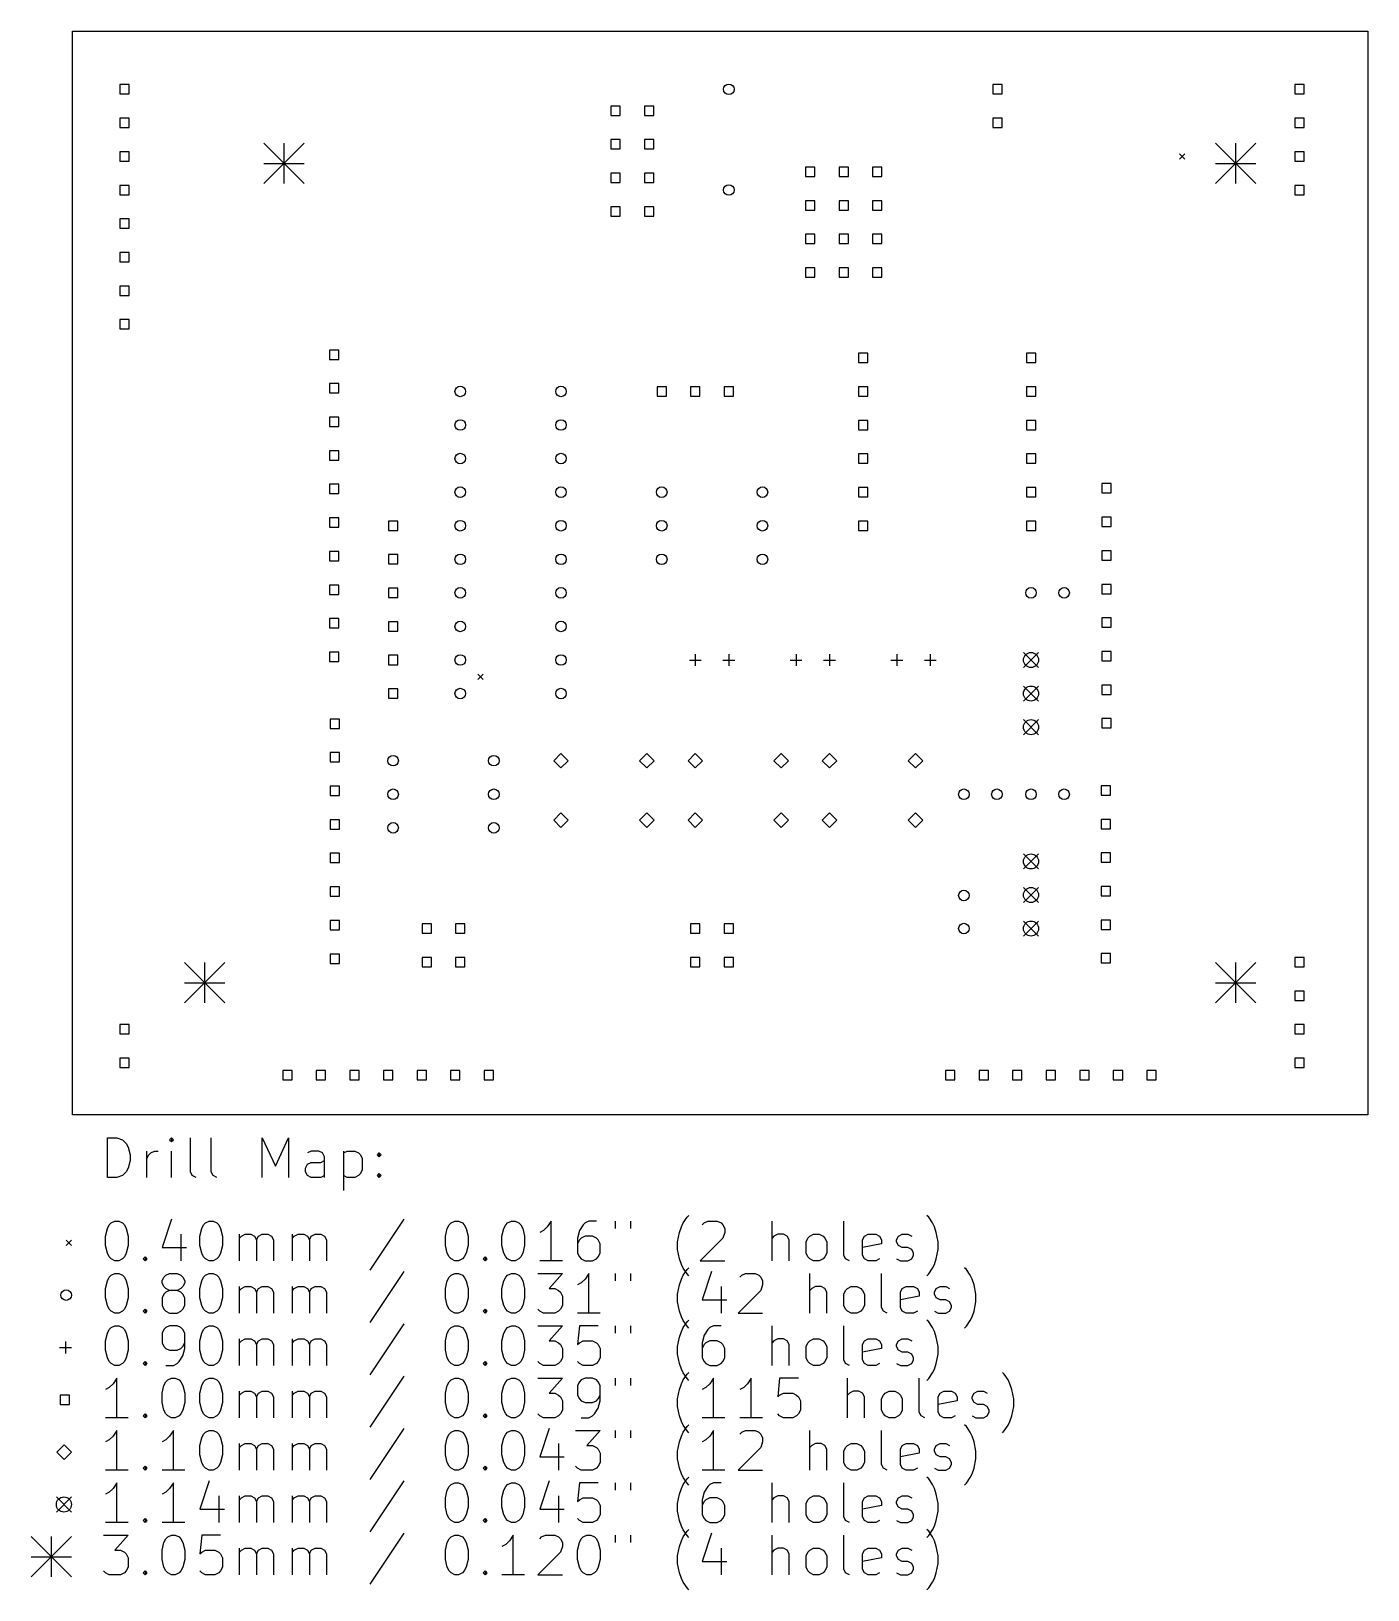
# Model space of a CAD drawing. Extents: x 21 to 122, y -139 to -21.
import ezdxf

# ---------------------------------------------------------------- set-up
doc = ezdxf.new("R2010")
doc.units = 0
doc.header["$MEASUREMENT"] = 0
doc.layers.add('BLACK', color=7, linetype='CONTINUOUS')

msp = doc.modelspace()

# ---------------------------------------------------------------- linework, layer by layer
at = {"layer": 'Black'}
for p, q in [((24, -103), (24, -21)), ((24, -21), (106, -21)), ((106, -21), (122, -21)), ((122, -21), (122, -103)), ((28.2936, -25.0464), (27.5864, -25.0464)), ((27.5864, -25.0464), (27.5864, -25.7536)), ((27.5864, -25.7536), (28.2936, -25.7536)), ((28.2936, -25.7536), (28.2936, -25.0464)), ((94.3336, -25.0464), (93.6264, -25.0464)), ((93.6264, -25.0464), (93.6264, -25.7536)), ((93.6264, -25.7536), (94.3336, -25.7536)), ((94.3336, -25.7536), (94.3336, -25.0464)), ((117.194, -25.0464), (116.486, -25.0464)), ((116.486, -25.0464), (116.486, -25.7536)), ((116.486, -25.7536), (117.194, -25.7536)), ((117.194, -25.7536), (117.194, -25.0464)), ((65.4336, -26.6664), (64.7264, -26.6664)), ((64.7264, -26.6664), (64.7264, -27.3736)), ((65.4336, -27.3736), (65.4336, -26.6664)), ((67.9736, -26.6664), (67.2664, -26.6664)), ((67.2664, -26.6664), (67.2664, -27.3736)), ((67.9736, -27.3736), (67.9736, -26.6664)), ((28.2936, -27.5864), (27.5864, -27.5864)), ((27.5864, -27.5864), (27.5864, -28.2936)), ((27.5864, -28.2936), (28.2936, -28.2936)), ((28.2936, -28.2936), (28.2936, -27.5864)), ((64.7264, -27.3736), (65.4336, -27.3736)), ((67.2664, -27.3736), (67.9736, -27.3736)), ((94.3336, -27.5864), (93.6264, -27.5864)), ((93.6264, -27.5864), (93.6264, -28.2936)), ((93.6264, -28.2936), (94.3336, -28.2936)), ((94.3336, -28.2936), (94.3336, -27.5864)), ((117.194, -27.5864), (116.486, -27.5864)), ((116.486, -27.5864), (116.486, -28.2936)), ((116.486, -28.2936), (117.194, -28.2936)), ((117.194, -28.2936), (117.194, -27.5864)), ((38.476, -29.476), (41.524, -32.524)), ((41.524, -29.476), (38.476, -32.524)), ((40, -29.476), (40, -32.524)), ((65.4336, -29.2064), (64.7264, -29.2064)), ((64.7264, -29.2064), (64.7264, -29.9136)), ((65.4336, -29.9136), (65.4336, -29.2064)), ((67.9736, -29.2064), (67.2664, -29.2064)), ((67.2664, -29.2064), (67.2664, -29.9136)), ((67.9736, -29.9136), (67.9736, -29.2064)), ((110.476, -29.476), (113.524, -32.524)), ((113.524, -29.476), (110.476, -32.524)), ((112, -29.476), (112, -32.524)), ((28.2936, -30.1264), (27.5864, -30.1264)), ((27.5864, -30.1264), (27.5864, -30.8336)), ((28.2936, -30.8336), (28.2936, -30.1264)), ((64.7264, -29.9136), (65.4336, -29.9136)), ((67.2664, -29.9136), (67.9736, -29.9136)), ((107.75, -30.28), (108.15, -30.68)), ((108.15, -30.28), (107.75, -30.68)), ((117.194, -30.1264), (116.486, -30.1264)), ((116.486, -30.1264), (116.486, -30.8336)), ((117.194, -30.8336), (117.194, -30.1264)), ((27.5864, -30.8336), (28.2936, -30.8336)), ((38.476, -31), (41.524, -31)), ((65.4336, -31.7464), (64.7264, -31.7464)), ((64.7264, -31.7464), (64.7264, -32.4536)), ((65.4336, -32.4536), (65.4336, -31.7464)), ((67.9736, -31.7464), (67.2664, -31.7464)), ((67.2664, -31.7464), (67.2664, -32.4536)), ((67.9736, -32.4536), (67.9736, -31.7464)), ((80.1636, -31.2864), (79.4564, -31.2864)), ((79.4564, -31.2864), (79.4564, -31.9936)), ((80.1636, -31.9936), (80.1636, -31.2864)), ((82.7036, -31.2864), (81.9964, -31.2864)), ((81.9964, -31.2864), (81.9964, -31.9936)), ((82.7036, -31.9936), (82.7036, -31.2864)), ((85.2436, -31.2864), (84.5364, -31.2864)), ((84.5364, -31.2864), (84.5364, -31.9936)), ((85.2436, -31.9936), (85.2436, -31.2864)), ((110.476, -31), (113.524, -31)), ((116.486, -30.8336), (117.194, -30.8336)), ((28.2936, -32.6664), (27.5864, -32.6664)), ((27.5864, -32.6664), (27.5864, -33.3736)), ((28.2936, -33.3736), (28.2936, -32.6664)), ((64.7264, -32.4536), (65.4336, -32.4536)), ((67.2664, -32.4536), (67.9736, -32.4536)), ((79.4564, -31.9936), (80.1636, -31.9936)), ((81.9964, -31.9936), (82.7036, -31.9936)), ((84.5364, -31.9936), (85.2436, -31.9936)), ((117.194, -32.6664), (116.486, -32.6664)), ((116.486, -32.6664), (116.486, -33.3736)), ((117.194, -33.3736), (117.194, -32.6664)), ((27.5864, -33.3736), (28.2936, -33.3736)), ((80.1636, -33.8264), (79.4564, -33.8264)), ((79.4564, -33.8264), (79.4564, -34.5336)), ((80.1636, -34.5336), (80.1636, -33.8264)), ((82.7036, -33.8264), (81.9964, -33.8264)), ((81.9964, -33.8264), (81.9964, -34.5336)), ((82.7036, -34.5336), (82.7036, -33.8264)), ((85.2436, -33.8264), (84.5364, -33.8264)), ((84.5364, -33.8264), (84.5364, -34.5336)), ((85.2436, -34.5336), (85.2436, -33.8264)), ((116.486, -33.3736), (117.194, -33.3736)), ((28.2936, -35.2064), (27.5864, -35.2064)), ((27.5864, -35.2064), (27.5864, -35.9136)), ((28.2936, -35.9136), (28.2936, -35.2064)), ((65.4336, -34.2864), (64.7264, -34.2864)), ((64.7264, -34.2864), (64.7264, -34.9936)), ((64.7264, -34.9936), (65.4336, -34.9936)), ((65.4336, -34.9936), (65.4336, -34.2864)), ((67.9736, -34.2864), (67.2664, -34.2864)), ((67.2664, -34.2864), (67.2664, -34.9936)), ((67.2664, -34.9936), (67.9736, -34.9936)), ((67.9736, -34.9936), (67.9736, -34.2864)), ((79.4564, -34.5336), (80.1636, -34.5336)), ((81.9964, -34.5336), (82.7036, -34.5336)), ((84.5364, -34.5336), (85.2436, -34.5336)), ((27.5864, -35.9136), (28.2936, -35.9136)), ((80.1636, -36.3664), (79.4564, -36.3664)), ((79.4564, -36.3664), (79.4564, -37.0736)), ((80.1636, -37.0736), (80.1636, -36.3664)), ((82.7036, -36.3664), (81.9964, -36.3664)), ((81.9964, -36.3664), (81.9964, -37.0736)), ((82.7036, -37.0736), (82.7036, -36.3664)), ((85.2436, -36.3664), (84.5364, -36.3664)), ((84.5364, -36.3664), (84.5364, -37.0736)), ((85.2436, -37.0736), (85.2436, -36.3664)), ((79.4564, -37.0736), (80.1636, -37.0736)), ((81.9964, -37.0736), (82.7036, -37.0736)), ((84.5364, -37.0736), (85.2436, -37.0736)), ((28.2936, -37.7464), (27.5864, -37.7464)), ((27.5864, -37.7464), (27.5864, -38.4536)), ((27.5864, -38.4536), (28.2936, -38.4536)), ((28.2936, -38.4536), (28.2936, -37.7464)), ((80.1636, -38.9064), (79.4564, -38.9064)), ((79.4564, -38.9064), (79.4564, -39.6136)), ((80.1636, -39.6136), (80.1636, -38.9064)), ((82.7036, -38.9064), (81.9964, -38.9064)), ((81.9964, -38.9064), (81.9964, -39.6136)), ((82.7036, -39.6136), (82.7036, -38.9064)), ((85.2436, -38.9064), (84.5364, -38.9064)), ((84.5364, -38.9064), (84.5364, -39.6136)), ((85.2436, -39.6136), (85.2436, -38.9064)), ((79.4564, -39.6136), (80.1636, -39.6136)), ((81.9964, -39.6136), (82.7036, -39.6136)), ((84.5364, -39.6136), (85.2436, -39.6136)), ((28.2936, -40.2864), (27.5864, -40.2864)), ((27.5864, -40.2864), (27.5864, -40.9936)), ((27.5864, -40.9936), (28.2936, -40.9936)), ((28.2936, -40.9936), (28.2936, -40.2864)), ((28.2936, -42.8264), (27.5864, -42.8264)), ((27.5864, -42.8264), (27.5864, -43.5336)), ((27.5864, -43.5336), (28.2936, -43.5336)), ((28.2936, -43.5336), (28.2936, -42.8264)), ((44.1636, -45.1264), (43.4564, -45.1264)), ((43.4564, -45.1264), (43.4564, -45.8336)), ((43.4564, -45.8336), (44.1636, -45.8336)), ((44.1636, -45.8336), (44.1636, -45.1264)), ((84.1736, -45.3664), (83.4664, -45.3664)), ((83.4664, -45.3664), (83.4664, -46.0736)), ((84.1736, -46.0736), (84.1736, -45.3664)), ((96.8736, -45.3664), (96.1664, -45.3664)), ((96.1664, -45.3664), (96.1664, -46.0736)), ((96.8736, -46.0736), (96.8736, -45.3664)), ((83.4664, -46.0736), (84.1736, -46.0736)), ((96.1664, -46.0736), (96.8736, -46.0736)), ((44.1636, -47.6664), (43.4564, -47.6664)), ((43.4564, -47.6664), (43.4564, -48.3736)), ((44.1636, -48.3736), (44.1636, -47.6664)), ((68.9336, -47.9064), (68.2264, -47.9064)), ((68.2264, -47.9064), (68.2264, -48.6136)), ((68.9336, -48.6136), (68.9336, -47.9064)), ((71.4736, -47.9064), (70.7664, -47.9064)), ((70.7664, -47.9064), (70.7664, -48.6136)), ((71.4736, -48.6136), (71.4736, -47.9064)), ((74.0136, -47.9064), (73.3064, -47.9064)), ((73.3064, -47.9064), (73.3064, -48.6136)), ((74.0136, -48.6136), (74.0136, -47.9064)), ((84.1736, -47.9064), (83.4664, -47.9064)), ((83.4664, -47.9064), (83.4664, -48.6136)), ((84.1736, -48.6136), (84.1736, -47.9064)), ((96.8736, -47.9064), (96.1664, -47.9064)), ((96.1664, -47.9064), (96.1664, -48.6136)), ((96.8736, -48.6136), (96.8736, -47.9064)), ((43.4564, -48.3736), (44.1636, -48.3736)), ((68.2264, -48.6136), (68.9336, -48.6136)), ((70.7664, -48.6136), (71.4736, -48.6136)), ((73.3064, -48.6136), (74.0136, -48.6136)), ((83.4664, -48.6136), (84.1736, -48.6136)), ((96.1664, -48.6136), (96.8736, -48.6136)), ((44.1636, -50.2064), (43.4564, -50.2064)), ((43.4564, -50.2064), (43.4564, -50.9136)), ((44.1636, -50.9136), (44.1636, -50.2064)), ((84.1736, -50.4464), (83.4664, -50.4464)), ((83.4664, -50.4464), (83.4664, -51.1536)), ((84.1736, -51.1536), (84.1736, -50.4464)), ((96.8736, -50.4464), (96.1664, -50.4464)), ((96.1664, -50.4464), (96.1664, -51.1536)), ((96.8736, -51.1536), (96.8736, -50.4464)), ((43.4564, -50.9136), (44.1636, -50.9136)), ((83.4664, -51.1536), (84.1736, -51.1536)), ((96.1664, -51.1536), (96.8736, -51.1536)), ((44.1636, -52.7464), (43.4564, -52.7464)), ((43.4564, -52.7464), (43.4564, -53.4536)), ((44.1636, -53.4536), (44.1636, -52.7464)), ((84.1736, -52.9864), (83.4664, -52.9864)), ((83.4664, -52.9864), (83.4664, -53.6936)), ((84.1736, -53.6936), (84.1736, -52.9864)), ((96.8736, -52.9864), (96.1664, -52.9864)), ((96.1664, -52.9864), (96.1664, -53.6936)), ((96.8736, -53.6936), (96.8736, -52.9864)), ((43.4564, -53.4536), (44.1636, -53.4536)), ((83.4664, -53.6936), (84.1736, -53.6936)), ((96.1664, -53.6936), (96.8736, -53.6936)), ((44.1636, -55.2864), (43.4564, -55.2864)), ((43.4564, -55.2864), (43.4564, -55.9936)), ((44.1636, -55.9936), (44.1636, -55.2864)), ((102.574, -55.2364), (101.866, -55.2364)), ((101.866, -55.2364), (101.866, -55.9436)), ((102.574, -55.9436), (102.574, -55.2364)), ((43.4564, -55.9936), (44.1636, -55.9936)), ((84.1736, -55.5264), (83.4664, -55.5264)), ((83.4664, -55.5264), (83.4664, -56.2336)), ((83.4664, -56.2336), (84.1736, -56.2336)), ((84.1736, -56.2336), (84.1736, -55.5264)), ((96.8736, -55.5264), (96.1664, -55.5264)), ((96.1664, -55.5264), (96.1664, -56.2336)), ((96.1664, -56.2336), (96.8736, -56.2336)), ((96.8736, -56.2336), (96.8736, -55.5264)), ((101.866, -55.9436), (102.574, -55.9436)), ((102.574, -57.7764), (101.866, -57.7764)), ((101.866, -57.7764), (101.866, -58.4836)), ((102.574, -58.4836), (102.574, -57.7764)), ((44.1636, -57.8264), (43.4564, -57.8264)), ((43.4564, -57.8264), (43.4564, -58.5336)), ((43.4564, -58.5336), (44.1636, -58.5336)), ((44.1636, -58.5336), (44.1636, -57.8264)), ((48.6136, -58.0664), (47.9064, -58.0664)), ((47.9064, -58.0664), (47.9064, -58.7736)), ((47.9064, -58.7736), (48.6136, -58.7736)), ((48.6136, -58.7736), (48.6136, -58.0664)), ((84.1736, -58.0664), (83.4664, -58.0664)), ((83.4664, -58.0664), (83.4664, -58.7736)), ((83.4664, -58.7736), (84.1736, -58.7736)), ((84.1736, -58.7736), (84.1736, -58.0664)), ((96.8736, -58.0664), (96.1664, -58.0664)), ((96.1664, -58.0664), (96.1664, -58.7736)), ((96.1664, -58.7736), (96.8736, -58.7736)), ((96.8736, -58.7736), (96.8736, -58.0664)), ((101.866, -58.4836), (102.574, -58.4836)), ((44.1636, -60.3664), (43.4564, -60.3664)), ((43.4564, -60.3664), (43.4564, -61.0736)), ((43.4564, -61.0736), (44.1636, -61.0736)), ((44.1636, -61.0736), (44.1636, -60.3664)), ((48.6136, -60.6064), (47.9064, -60.6064)), ((47.9064, -60.6064), (47.9064, -61.3136)), ((47.9064, -61.3136), (48.6136, -61.3136)), ((48.6136, -61.3136), (48.6136, -60.6064)), ((102.574, -60.3164), (101.866, -60.3164)), ((101.866, -60.3164), (101.866, -61.0236)), ((101.866, -61.0236), (102.574, -61.0236)), ((102.574, -61.0236), (102.574, -60.3164)), ((44.1636, -62.9064), (43.4564, -62.9064)), ((43.4564, -62.9064), (43.4564, -63.6136)), ((43.4564, -63.6136), (44.1636, -63.6136)), ((44.1636, -63.6136), (44.1636, -62.9064)), ((48.6136, -63.1464), (47.9064, -63.1464)), ((47.9064, -63.1464), (47.9064, -63.8536)), ((48.6136, -63.8536), (48.6136, -63.1464)), ((102.574, -62.8564), (101.866, -62.8564)), ((101.866, -62.8564), (101.866, -63.5636)), ((101.866, -63.5636), (102.574, -63.5636)), ((102.574, -63.5636), (102.574, -62.8564)), ((47.9064, -63.8536), (48.6136, -63.8536)), ((44.1636, -65.4464), (43.4564, -65.4464)), ((43.4564, -65.4464), (43.4564, -66.1536)), ((44.1636, -66.1536), (44.1636, -65.4464)), ((48.6136, -65.6864), (47.9064, -65.6864)), ((47.9064, -65.6864), (47.9064, -66.3936)), ((48.6136, -66.3936), (48.6136, -65.6864)), ((102.574, -65.3964), (101.866, -65.3964)), ((101.866, -65.3964), (101.866, -66.1036)), ((102.574, -66.1036), (102.574, -65.3964)), ((43.4564, -66.1536), (44.1636, -66.1536)), ((47.9064, -66.3936), (48.6136, -66.3936)), ((101.866, -66.1036), (102.574, -66.1036)), ((44.1636, -67.9864), (43.4564, -67.9864)), ((43.4564, -67.9864), (43.4564, -68.6936)), ((44.1636, -68.6936), (44.1636, -67.9864)), ((48.6136, -68.2264), (47.9064, -68.2264)), ((47.9064, -68.2264), (47.9064, -68.9336)), ((48.6136, -68.9336), (48.6136, -68.2264)), ((71.12, -68.13), (71.12, -69.03)), ((73.66, -68.13), (73.66, -69.03)), ((78.74, -68.13), (78.74, -69.03)), ((81.28, -68.13), (81.28, -69.03)), ((86.36, -68.13), (86.36, -69.03)), ((88.9, -68.13), (88.9, -69.03)), ((95.9485, -68.0085), (97.0915, -69.1515)), ((97.0915, -68.0085), (95.9485, -69.1515)), ((102.574, -67.9364), (101.866, -67.9364)), ((101.866, -67.9364), (101.866, -68.6436)), ((102.574, -68.6436), (102.574, -67.9364)), ((43.4564, -68.6936), (44.1636, -68.6936)), ((47.9064, -68.9336), (48.6136, -68.9336)), ((70.67, -68.58), (71.57, -68.58)), ((73.21, -68.58), (74.11, -68.58)), ((78.29, -68.58), (79.19, -68.58)), ((80.83, -68.58), (81.73, -68.58)), ((85.91, -68.58), (86.81, -68.58)), ((88.45, -68.58), (89.35, -68.58)), ((101.866, -68.6436), (102.574, -68.6436)), ((54.664, -69.65), (55.064, -70.05)), ((55.064, -69.65), (54.664, -70.05)), ((95.9485, -70.5485), (97.0915, -71.6915)), ((97.0915, -70.5485), (95.9485, -71.6915)), ((102.574, -70.4764), (101.866, -70.4764)), ((101.866, -70.4764), (101.866, -71.1836)), ((102.574, -71.1836), (102.574, -70.4764)), ((48.6136, -70.7664), (47.9064, -70.7664)), ((47.9064, -70.7664), (47.9064, -71.4736)), ((47.9064, -71.4736), (48.6136, -71.4736)), ((48.6136, -71.4736), (48.6136, -70.7664)), ((101.866, -71.1836), (102.574, -71.1836)), ((44.2136, -73.0464), (43.5064, -73.0464)), ((43.5064, -73.0464), (43.5064, -73.7536)), ((44.2136, -73.7536), (44.2136, -73.0464)), ((95.9485, -73.0885), (97.0915, -74.2315)), ((97.0915, -73.0885), (95.9485, -74.2315)), ((102.574, -73.0164), (101.866, -73.0164)), ((101.866, -73.0164), (101.866, -73.7236)), ((102.574, -73.7236), (102.574, -73.0164)), ((43.5064, -73.7536), (44.2136, -73.7536)), ((101.866, -73.7236), (102.574, -73.7236)), ((44.2136, -75.5864), (43.5064, -75.5864)), ((43.5064, -75.5864), (43.5064, -76.2936)), ((43.5064, -76.2936), (44.2136, -76.2936)), ((44.2136, -76.2936), (44.2136, -75.5864)), ((60.96, -75.65), (60.41, -76.2)), ((60.41, -76.2), (60.96, -76.75)), ((61.51, -76.2), (60.96, -75.65)), ((60.96, -76.75), (61.51, -76.2)), ((67.46, -75.65), (66.91, -76.2)), ((66.91, -76.2), (67.46, -76.75)), ((68.01, -76.2), (67.46, -75.65)), ((67.46, -76.75), (68.01, -76.2)), ((71.12, -75.65), (70.57, -76.2)), ((70.57, -76.2), (71.12, -76.75)), ((71.67, -76.2), (71.12, -75.65)), ((71.12, -76.75), (71.67, -76.2)), ((77.62, -75.65), (77.07, -76.2)), ((77.07, -76.2), (77.62, -76.75)), ((78.17, -76.2), (77.62, -75.65)), ((77.62, -76.75), (78.17, -76.2)), ((81.28, -75.65), (80.73, -76.2)), ((80.73, -76.2), (81.28, -76.75)), ((81.83, -76.2), (81.28, -75.65)), ((81.28, -76.75), (81.83, -76.2)), ((87.78, -75.65), (87.23, -76.2)), ((87.23, -76.2), (87.78, -76.75)), ((88.33, -76.2), (87.78, -75.65)), ((87.78, -76.75), (88.33, -76.2)), ((44.2136, -78.1264), (43.5064, -78.1264)), ((43.5064, -78.1264), (43.5064, -78.8336)), ((43.5064, -78.8336), (44.2136, -78.8336)), ((44.2136, -78.8336), (44.2136, -78.1264)), ((102.544, -78.0964), (101.836, -78.0964)), ((101.836, -78.0964), (101.836, -78.8036)), ((101.836, -78.8036), (102.544, -78.8036)), ((102.544, -78.8036), (102.544, -78.0964)), ((60.96, -80.15), (60.41, -80.7)), ((61.51, -80.7), (60.96, -80.15)), ((67.46, -80.15), (66.91, -80.7)), ((68.01, -80.7), (67.46, -80.15)), ((71.12, -80.15), (70.57, -80.7)), ((71.67, -80.7), (71.12, -80.15)), ((77.62, -80.15), (77.07, -80.7)), ((78.17, -80.7), (77.62, -80.15)), ((81.28, -80.15), (80.73, -80.7)), ((81.83, -80.7), (81.28, -80.15)), ((87.78, -80.15), (87.23, -80.7)), ((88.33, -80.7), (87.78, -80.15)), ((44.2136, -80.6664), (43.5064, -80.6664)), ((43.5064, -80.6664), (43.5064, -81.3736)), ((43.5064, -81.3736), (44.2136, -81.3736)), ((44.2136, -81.3736), (44.2136, -80.6664)), ((60.41, -80.7), (60.96, -81.25)), ((60.96, -81.25), (61.51, -80.7)), ((66.91, -80.7), (67.46, -81.25)), ((67.46, -81.25), (68.01, -80.7)), ((70.57, -80.7), (71.12, -81.25)), ((71.12, -81.25), (71.67, -80.7)), ((77.07, -80.7), (77.62, -81.25)), ((77.62, -81.25), (78.17, -80.7)), ((80.73, -80.7), (81.28, -81.25)), ((81.28, -81.25), (81.83, -80.7)), ((87.23, -80.7), (87.78, -81.25)), ((87.78, -81.25), (88.33, -80.7)), ((102.544, -80.6364), (101.836, -80.6364)), ((101.836, -80.6364), (101.836, -81.3436)), ((101.836, -81.3436), (102.544, -81.3436)), ((102.544, -81.3436), (102.544, -80.6364)), ((44.2136, -83.2064), (43.5064, -83.2064)), ((43.5064, -83.2064), (43.5064, -83.9136)), ((44.2136, -83.9136), (44.2136, -83.2064)), ((95.9485, -83.2485), (97.0915, -84.3915)), ((97.0915, -83.2485), (95.9485, -84.3915)), ((102.544, -83.1764), (101.836, -83.1764)), ((101.836, -83.1764), (101.836, -83.8836)), ((102.544, -83.8836), (102.544, -83.1764)), ((43.5064, -83.9136), (44.2136, -83.9136)), ((101.836, -83.8836), (102.544, -83.8836)), ((44.2136, -85.7464), (43.5064, -85.7464)), ((43.5064, -85.7464), (43.5064, -86.4536)), ((44.2136, -86.4536), (44.2136, -85.7464)), ((95.9485, -85.7885), (97.0915, -86.9315)), ((97.0915, -85.7885), (95.9485, -86.9315)), ((102.544, -85.7164), (101.836, -85.7164)), ((101.836, -85.7164), (101.836, -86.4236)), ((102.544, -86.4236), (102.544, -85.7164)), ((43.5064, -86.4536), (44.2136, -86.4536)), ((101.836, -86.4236), (102.544, -86.4236)), ((44.2136, -88.2864), (43.5064, -88.2864)), ((43.5064, -88.2864), (43.5064, -88.9936)), ((44.2136, -88.9936), (44.2136, -88.2864)), ((95.9485, -88.3285), (97.0915, -89.4715)), ((97.0915, -88.3285), (95.9485, -89.4715)), ((102.544, -88.2564), (101.836, -88.2564)), ((101.836, -88.2564), (101.836, -88.9636)), ((102.544, -88.9636), (102.544, -88.2564)), ((43.5064, -88.9936), (44.2136, -88.9936)), ((51.1536, -88.5464), (50.4464, -88.5464)), ((50.4464, -88.5464), (50.4464, -89.2536)), ((50.4464, -89.2536), (51.1536, -89.2536)), ((51.1536, -89.2536), (51.1536, -88.5464)), ((53.6936, -88.5464), (52.9864, -88.5464)), ((52.9864, -88.5464), (52.9864, -89.2536)), ((52.9864, -89.2536), (53.6936, -89.2536)), ((53.6936, -89.2536), (53.6936, -88.5464)), ((71.4736, -88.5464), (70.7664, -88.5464)), ((70.7664, -88.5464), (70.7664, -89.2536)), ((70.7664, -89.2536), (71.4736, -89.2536)), ((71.4736, -89.2536), (71.4736, -88.5464)), ((74.0136, -88.5464), (73.3064, -88.5464)), ((73.3064, -88.5464), (73.3064, -89.2536)), ((73.3064, -89.2536), (74.0136, -89.2536)), ((74.0136, -89.2536), (74.0136, -88.5464)), ((101.836, -88.9636), (102.544, -88.9636)), ((102.544, -90.7964), (101.836, -90.7964)), ((101.836, -90.7964), (101.836, -91.5036)), ((102.544, -91.5036), (102.544, -90.7964)), ((32.476, -91.476), (35.524, -94.524)), ((35.524, -91.476), (32.476, -94.524)), ((34, -91.476), (34, -94.524)), ((44.2136, -90.8264), (43.5064, -90.8264)), ((43.5064, -90.8264), (43.5064, -91.5336)), ((43.5064, -91.5336), (44.2136, -91.5336)), ((44.2136, -91.5336), (44.2136, -90.8264)), ((51.1536, -91.0864), (50.4464, -91.0864)), ((50.4464, -91.0864), (50.4464, -91.7936)), ((50.4464, -91.7936), (51.1536, -91.7936)), ((51.1536, -91.7936), (51.1536, -91.0864)), ((53.6936, -91.0864), (52.9864, -91.0864)), ((52.9864, -91.0864), (52.9864, -91.7936)), ((52.9864, -91.7936), (53.6936, -91.7936)), ((53.6936, -91.7936), (53.6936, -91.0864)), ((71.4736, -91.0864), (70.7664, -91.0864)), ((70.7664, -91.0864), (70.7664, -91.7936)), ((70.7664, -91.7936), (71.4736, -91.7936)), ((71.4736, -91.7936), (71.4736, -91.0864)), ((74.0136, -91.0864), (73.3064, -91.0864)), ((73.3064, -91.0864), (73.3064, -91.7936)), ((73.3064, -91.7936), (74.0136, -91.7936)), ((74.0136, -91.7936), (74.0136, -91.0864)), ((101.836, -91.5036), (102.544, -91.5036)), ((110.476, -91.476), (113.524, -94.524)), ((113.524, -91.476), (110.476, -94.524)), ((112, -91.476), (112, -94.524)), ((117.194, -91.0864), (116.486, -91.0864)), ((116.486, -91.0864), (116.486, -91.7936)), ((116.486, -91.7936), (117.194, -91.7936)), ((117.194, -91.7936), (117.194, -91.0864)), ((32.476, -93), (35.524, -93)), ((110.476, -93), (113.524, -93)), ((117.194, -93.6264), (116.486, -93.6264)), ((116.486, -93.6264), (116.486, -94.3336)), ((116.486, -94.3336), (117.194, -94.3336)), ((117.194, -94.3336), (117.194, -93.6264)), ((28.2936, -96.1664), (27.5864, -96.1664)), ((27.5864, -96.1664), (27.5864, -96.8736)), ((28.2936, -96.8736), (28.2936, -96.1664)), ((117.194, -96.1664), (116.486, -96.1664)), ((116.486, -96.1664), (116.486, -96.8736)), ((117.194, -96.8736), (117.194, -96.1664)), ((27.5864, -96.8736), (28.2936, -96.8736)), ((116.486, -96.8736), (117.194, -96.8736)), ((28.2936, -98.7064), (27.5864, -98.7064)), ((27.5864, -98.7064), (27.5864, -99.4136)), ((28.2936, -99.4136), (28.2936, -98.7064)), ((117.194, -98.7064), (116.486, -98.7064)), ((116.486, -98.7064), (116.486, -99.4136)), ((117.194, -99.4136), (117.194, -98.7064)), ((27.5864, -99.4136), (28.2936, -99.4136)), ((40.6136, -99.6464), (39.9064, -99.6464)), ((39.9064, -99.6464), (39.9064, -100.354)), ((40.6136, -100.354), (40.6136, -99.6464)), ((43.1536, -99.6464), (42.4464, -99.6464)), ((42.4464, -99.6464), (42.4464, -100.354)), ((43.1536, -100.354), (43.1536, -99.6464)), ((45.6936, -99.6464), (44.9864, -99.6464)), ((44.9864, -99.6464), (44.9864, -100.354)), ((45.6936, -100.354), (45.6936, -99.6464)), ((48.2336, -99.6464), (47.5264, -99.6464)), ((47.5264, -99.6464), (47.5264, -100.354)), ((48.2336, -100.354), (48.2336, -99.6464)), ((50.7736, -99.6464), (50.0664, -99.6464)), ((50.0664, -99.6464), (50.0664, -100.354)), ((50.7736, -100.354), (50.7736, -99.6464)), ((53.3136, -99.6464), (52.6064, -99.6464)), ((52.6064, -99.6464), (52.6064, -100.354)), ((53.3136, -100.354), (53.3136, -99.6464)), ((55.8536, -99.6464), (55.1464, -99.6464)), ((55.1464, -99.6464), (55.1464, -100.354)), ((55.8536, -100.354), (55.8536, -99.6464)), ((90.7536, -99.6464), (90.0464, -99.6464)), ((90.0464, -99.6464), (90.0464, -100.354)), ((90.7536, -100.354), (90.7536, -99.6464)), ((93.2936, -99.6464), (92.5864, -99.6464)), ((92.5864, -99.6464), (92.5864, -100.354)), ((93.2936, -100.354), (93.2936, -99.6464)), ((95.8336, -99.6464), (95.1264, -99.6464)), ((95.1264, -99.6464), (95.1264, -100.354)), ((95.8336, -100.354), (95.8336, -99.6464)), ((98.3736, -99.6464), (97.6664, -99.6464)), ((97.6664, -99.6464), (97.6664, -100.354)), ((98.3736, -100.354), (98.3736, -99.6464)), ((100.914, -99.6464), (100.206, -99.6464)), ((100.206, -99.6464), (100.206, -100.354)), ((100.914, -100.354), (100.914, -99.6464)), ((103.454, -99.6464), (102.746, -99.6464)), ((102.746, -99.6464), (102.746, -100.354)), ((103.454, -100.354), (103.454, -99.6464)), ((105.994, -99.6464), (105.286, -99.6464)), ((105.286, -99.6464), (105.286, -100.354)), ((105.994, -100.354), (105.994, -99.6464)), ((116.486, -99.4136), (117.194, -99.4136)), ((39.9064, -100.354), (40.6136, -100.354)), ((42.4464, -100.354), (43.1536, -100.354)), ((44.9864, -100.354), (45.6936, -100.354)), ((47.5264, -100.354), (48.2336, -100.354)), ((50.0664, -100.354), (50.7736, -100.354)), ((52.6064, -100.354), (53.3136, -100.354)), ((55.1464, -100.354), (55.8536, -100.354)), ((90.0464, -100.354), (90.7536, -100.354)), ((92.5864, -100.354), (93.2936, -100.354)), ((95.1264, -100.354), (95.8336, -100.354)), ((97.6664, -100.354), (98.3736, -100.354)), ((100.206, -100.354), (100.914, -100.354)), ((102.746, -100.354), (103.454, -100.354)), ((105.286, -100.354), (105.994, -100.354)), ((122, -103), (24, -103)), ((26.6393, -107.732), (26.6393, -104.732)), ((26.6393, -104.732), (27.3536, -104.732)), ((27.3536, -104.732), (27.7821, -104.875)), ((27.7821, -104.875), (28.0679, -105.161)), ((31.4964, -104.732), (31.3536, -104.875)), ((31.3536, -104.875), (31.4964, -105.018)), ((31.6393, -104.875), (31.4964, -104.732)), ((31.4964, -104.732), (31.4964, -105.018)), ((31.4964, -105.018), (31.6393, -104.875)), ((32.925, -107.304), (32.925, -104.732)), ((34.4964, -107.304), (34.4964, -104.732)), ((38.3536, -107.732), (38.3536, -104.732)), ((38.3536, -104.732), (39.3536, -106.875)), ((39.3536, -106.875), (40.3536, -104.732)), ((40.3536, -104.732), (40.3536, -107.732)), ((28.0679, -105.161), (28.2107, -105.446)), ((28.2107, -105.446), (28.3536, -106.018)), ((28.3536, -106.018), (28.3536, -106.446)), ((29.6393, -107.732), (29.6393, -105.732)), ((29.6393, -106.304), (29.7821, -106.018)), ((29.7821, -106.018), (29.925, -105.875)), ((29.925, -105.875), (30.2107, -105.732)), ((30.2107, -105.732), (30.4964, -105.732)), ((31.4964, -107.732), (31.4964, -105.732)), ((42.0679, -105.732), (41.7821, -105.875)), ((42.6393, -105.732), (42.0679, -105.732)), ((42.925, -105.875), (42.6393, -105.732)), ((43.0679, -106.161), (42.925, -105.875)), ((44.4964, -105.732), (44.4964, -108.732)), ((44.4964, -105.875), (44.7821, -105.732)), ((44.7821, -105.732), (45.3536, -105.732)), ((45.3536, -105.732), (45.6393, -105.875)), ((45.6393, -105.875), (45.7821, -106.018)), ((45.7821, -106.018), (45.925, -106.304)), ((47.0679, -106.018), (47.2107, -105.875)), ((47.2107, -106.161), (47.0679, -106.018)), ((47.2107, -105.875), (47.3536, -106.018)), ((47.2107, -105.875), (47.2107, -106.161)), ((47.3536, -106.018), (47.2107, -106.161)), ((28.0679, -107.304), (27.7821, -107.589)), ((28.2107, -107.018), (28.0679, -107.304)), ((28.3536, -106.446), (28.2107, -107.018)), ((33.0679, -107.589), (32.925, -107.304)), ((34.6393, -107.589), (34.4964, -107.304)), ((41.6393, -107.018), (41.7821, -106.732)), ((41.6393, -107.304), (41.6393, -107.018)), ((41.7821, -107.589), (41.6393, -107.304)), ((41.7821, -106.732), (42.0679, -106.589)), ((42.0679, -106.589), (42.7821, -106.589)), ((42.7821, -106.589), (43.0679, -106.446)), ((43.0679, -107.732), (43.0679, -106.161)), ((45.925, -107.161), (45.7821, -107.446)), ((45.925, -106.304), (45.925, -107.161)), ((27.3536, -107.732), (26.6393, -107.732)), ((27.7821, -107.589), (27.3536, -107.732)), ((33.3536, -107.732), (33.0679, -107.589)), ((34.925, -107.732), (34.6393, -107.589)), ((42.0679, -107.732), (41.7821, -107.589)), ((42.7821, -107.732), (42.0679, -107.732)), ((43.0679, -107.589), (42.7821, -107.732)), ((44.7821, -107.732), (44.4964, -107.589)), ((45.3536, -107.732), (44.7821, -107.732)), ((45.6393, -107.589), (45.3536, -107.732)), ((45.7821, -107.446), (45.6393, -107.589)), ((47.0679, -107.589), (47.2107, -107.446)), ((47.2107, -107.732), (47.0679, -107.589)), ((47.2107, -107.446), (47.3536, -107.589)), ((47.2107, -107.446), (47.2107, -107.732)), ((47.3536, -107.589), (47.2107, -107.732)), ((70.2107, -111.175), (70.4964, -110.746)), ((70.4964, -110.746), (70.6393, -110.604)), ((88.7821, -110.746), (88.6393, -110.604)), ((89.0679, -111.175), (88.7821, -110.746)), ((26.4964, -112.175), (26.6393, -111.604)), ((26.6393, -111.604), (26.7821, -111.318)), ((26.7821, -111.318), (26.925, -111.175)), ((26.925, -111.175), (27.2107, -111.032)), ((27.2107, -111.032), (27.4964, -111.032)), ((27.4964, -111.032), (27.7821, -111.175)), ((27.7821, -111.175), (27.925, -111.318)), ((27.925, -111.318), (28.0679, -111.604)), ((28.0679, -111.604), (28.2107, -112.175)), ((31.4964, -110.889), (30.7821, -113.032)), ((32.2107, -112.032), (32.2107, -114.032)), ((33.6393, -112.175), (33.7821, -111.604)), ((33.7821, -111.604), (33.925, -111.318)), ((33.925, -111.318), (34.0679, -111.175)), ((34.0679, -111.175), (34.3536, -111.032)), ((34.3536, -111.032), (34.6393, -111.032)), ((34.6393, -111.032), (34.925, -111.175)), ((34.925, -111.175), (35.0679, -111.318)), ((35.0679, -111.318), (35.2107, -111.604)), ((35.2107, -111.604), (35.3536, -112.175)), ((36.6393, -114.032), (36.6393, -112.032)), ((36.7821, -112.175), (37.0679, -112.032)), ((37.0679, -112.032), (37.4964, -112.032)), ((37.4964, -112.032), (37.7821, -112.175)), ((38.0679, -112.175), (38.3536, -112.032)), ((38.3536, -112.032), (38.7821, -112.032)), ((38.7821, -112.032), (39.0679, -112.175)), ((40.6393, -114.032), (40.6393, -112.032)), ((40.7821, -112.175), (41.0679, -112.032)), ((41.0679, -112.032), (41.4964, -112.032)), ((41.4964, -112.032), (41.7821, -112.175)), ((42.0679, -112.175), (42.3536, -112.032)), ((42.3536, -112.032), (42.7821, -112.032)), ((42.7821, -112.032), (43.0679, -112.175)), ((49.0679, -110.889), (46.4964, -114.746)), ((52.2107, -112.175), (52.3536, -111.604)), ((52.3536, -111.604), (52.4964, -111.318)), ((52.4964, -111.318), (52.6393, -111.175)), ((52.6393, -111.175), (52.925, -111.032)), ((52.925, -111.032), (53.2107, -111.032)), ((53.2107, -111.032), (53.4964, -111.175)), ((53.4964, -111.175), (53.6393, -111.318)), ((53.6393, -111.318), (53.7821, -111.604)), ((53.7821, -111.604), (53.925, -112.175)), ((56.4964, -112.175), (56.6393, -111.604)), ((56.6393, -111.604), (56.7821, -111.318)), ((56.7821, -111.318), (56.925, -111.175)), ((56.925, -111.175), (57.2107, -111.032)), ((57.2107, -111.032), (57.4964, -111.032)), ((57.4964, -111.032), (57.7821, -111.175)), ((57.7821, -111.175), (57.925, -111.318)), ((57.925, -111.318), (58.0679, -111.604)), ((58.0679, -111.604), (58.2107, -112.175)), ((59.6393, -111.746), (59.3536, -111.889)), ((59.925, -111.461), (59.6393, -111.746)), ((60.2107, -111.032), (59.925, -111.461)), ((60.2107, -114.032), (60.2107, -111.032)), ((62.3536, -111.746), (62.2107, -112.318)), ((62.6393, -111.318), (62.3536, -111.746)), ((62.7821, -111.175), (62.6393, -111.318)), ((63.0679, -111.032), (62.7821, -111.175)), ((63.6393, -111.032), (63.0679, -111.032)), ((65.0679, -111.032), (65.0679, -111.604)), ((66.2107, -111.032), (66.2107, -111.604)), ((69.7821, -112.604), (69.925, -111.889)), ((69.925, -111.889), (70.0679, -111.461)), ((70.0679, -111.461), (70.2107, -111.175)), ((71.6393, -111.318), (71.7821, -111.175)), ((71.7821, -111.175), (72.0679, -111.032)), ((72.0679, -111.032), (72.7821, -111.032)), ((72.7821, -111.032), (73.0679, -111.175)), ((73.0679, -111.175), (73.2107, -111.318)), ((73.2107, -111.318), (73.3536, -111.604)), ((73.3536, -111.889), (73.2107, -112.318)), ((73.3536, -111.604), (73.3536, -111.889)), ((76.925, -114.032), (76.925, -111.032)), ((77.3536, -112.032), (77.0679, -112.175)), ((77.7821, -112.032), (77.3536, -112.032)), ((78.0679, -112.175), (77.7821, -112.032)), ((79.7821, -112.175), (80.0679, -112.032)), ((80.0679, -112.032), (80.4964, -112.032)), ((80.4964, -112.032), (80.7821, -112.175)), ((82.3536, -113.604), (82.3536, -111.032)), ((83.925, -112.175), (84.2107, -112.032)), ((84.2107, -112.032), (84.7821, -112.032)), ((84.7821, -112.032), (85.0679, -112.175)), ((86.4964, -112.175), (86.7821, -112.032)), ((86.7821, -112.032), (87.2107, -112.032)), ((87.2107, -112.032), (87.4964, -112.175)), ((89.2107, -111.461), (89.0679, -111.175)), ((89.3536, -111.889), (89.2107, -111.461)), ((89.4964, -112.604), (89.3536, -111.889)), ((23.525, -112.475), (23.925, -112.875)), ((23.925, -112.475), (23.525, -112.875)), ((26.4964, -112.889), (26.4964, -112.175)), ((26.6393, -113.461), (26.4964, -112.889)), ((28.2107, -112.889), (28.0679, -113.461)), ((28.2107, -112.175), (28.2107, -112.889)), ((30.7821, -113.032), (32.6393, -113.032)), ((33.6393, -112.889), (33.6393, -112.175)), ((33.7821, -113.461), (33.6393, -112.889)), ((35.3536, -112.889), (35.2107, -113.461)), ((35.3536, -112.175), (35.3536, -112.889)), ((36.6393, -112.318), (36.7821, -112.175)), ((37.7821, -112.175), (37.925, -112.461)), ((37.925, -112.461), (38.0679, -112.175)), ((37.925, -112.461), (37.925, -114.032)), ((39.0679, -112.175), (39.2107, -112.461)), ((39.2107, -112.461), (39.2107, -114.032)), ((40.6393, -112.318), (40.7821, -112.175)), ((41.7821, -112.175), (41.925, -112.461)), ((41.925, -112.461), (42.0679, -112.175)), ((41.925, -112.461), (41.925, -114.032)), ((43.0679, -112.175), (43.2107, -112.461)), ((43.2107, -112.461), (43.2107, -114.032)), ((52.2107, -112.889), (52.2107, -112.175)), ((52.3536, -113.461), (52.2107, -112.889)), ((53.925, -112.889), (53.7821, -113.461)), ((53.925, -112.175), (53.925, -112.889)), ((56.4964, -112.889), (56.4964, -112.175)), ((56.6393, -113.461), (56.4964, -112.889)), ((58.2107, -112.889), (58.0679, -113.461)), ((58.2107, -112.175), (58.2107, -112.889)), ((62.2107, -112.318), (62.2107, -113.461)), ((62.3536, -112.461), (62.2107, -112.746)), ((62.4964, -112.318), (62.3536, -112.461)), ((62.7821, -112.175), (62.4964, -112.318)), ((63.3536, -112.175), (62.7821, -112.175)), ((63.6393, -112.318), (63.3536, -112.175)), ((63.7821, -112.461), (63.6393, -112.318)), ((63.925, -112.746), (63.7821, -112.461)), ((63.925, -113.461), (63.925, -112.746)), ((69.7821, -113.175), (69.7821, -112.604)), ((69.925, -113.889), (69.7821, -113.175)), ((73.2107, -112.318), (71.4964, -114.032)), ((77.0679, -112.175), (76.925, -112.318)), ((78.2107, -112.461), (78.0679, -112.175)), ((78.2107, -114.032), (78.2107, -112.461)), ((79.4964, -112.604), (79.6393, -112.318)), ((79.4964, -113.461), (79.4964, -112.604)), ((79.6393, -112.318), (79.7821, -112.175)), ((80.7821, -112.175), (80.925, -112.318)), ((80.925, -112.318), (81.0679, -112.604)), ((81.0679, -112.604), (81.0679, -113.461)), ((83.7821, -112.461), (83.925, -112.175)), ((83.7821, -113.604), (83.7821, -112.461)), ((85.2107, -112.746), (83.7821, -113.032)), ((85.0679, -112.175), (85.2107, -112.461)), ((85.2107, -112.461), (85.2107, -112.746)), ((86.3536, -112.461), (86.4964, -112.175)), ((86.3536, -112.604), (86.3536, -112.461)), ((86.4964, -112.889), (86.3536, -112.604)), ((86.7821, -113.032), (86.4964, -112.889)), ((87.2107, -113.032), (86.7821, -113.032)), ((87.4964, -113.175), (87.2107, -113.032)), ((87.6393, -113.461), (87.4964, -113.175)), ((89.3536, -113.889), (89.4964, -113.175)), ((89.4964, -113.175), (89.4964, -112.604)), ((26.7821, -113.746), (26.6393, -113.461)), ((26.925, -113.889), (26.7821, -113.746)), ((27.2107, -114.032), (26.925, -113.889)), ((27.4964, -114.032), (27.2107, -114.032)), ((27.7821, -113.889), (27.4964, -114.032)), ((27.925, -113.746), (27.7821, -113.889)), ((28.0679, -113.461), (27.925, -113.746)), ((29.3536, -113.889), (29.4964, -113.746)), ((29.4964, -114.032), (29.3536, -113.889)), ((29.4964, -113.746), (29.6393, -113.889)), ((29.4964, -113.746), (29.4964, -114.032)), ((29.6393, -113.889), (29.4964, -114.032)), ((33.925, -113.746), (33.7821, -113.461)), ((34.0679, -113.889), (33.925, -113.746)), ((34.3536, -114.032), (34.0679, -113.889)), ((34.6393, -114.032), (34.3536, -114.032)), ((34.925, -113.889), (34.6393, -114.032)), ((35.0679, -113.746), (34.925, -113.889)), ((35.2107, -113.461), (35.0679, -113.746)), ((52.4964, -113.746), (52.3536, -113.461)), ((52.6393, -113.889), (52.4964, -113.746)), ((52.925, -114.032), (52.6393, -113.889)), ((53.2107, -114.032), (52.925, -114.032)), ((53.4964, -113.889), (53.2107, -114.032)), ((53.6393, -113.746), (53.4964, -113.889)), ((53.7821, -113.461), (53.6393, -113.746)), ((55.0679, -113.889), (55.2107, -113.746)), ((55.2107, -114.032), (55.0679, -113.889)), ((55.2107, -113.746), (55.3536, -113.889)), ((55.2107, -113.746), (55.2107, -114.032)), ((55.3536, -113.889), (55.2107, -114.032)), ((56.7821, -113.746), (56.6393, -113.461)), ((56.925, -113.889), (56.7821, -113.746)), ((57.2107, -114.032), (56.925, -113.889)), ((57.4964, -114.032), (57.2107, -114.032)), ((57.7821, -113.889), (57.4964, -114.032)), ((57.925, -113.746), (57.7821, -113.889)), ((58.0679, -113.461), (57.925, -113.746)), ((61.0679, -114.032), (59.3536, -114.032)), ((62.2107, -113.461), (62.3536, -113.746)), ((62.3536, -113.746), (62.4964, -113.889)), ((62.4964, -113.889), (62.7821, -114.032)), ((62.7821, -114.032), (63.3536, -114.032)), ((63.3536, -114.032), (63.6393, -113.889)), ((63.6393, -113.889), (63.7821, -113.746)), ((63.7821, -113.746), (63.925, -113.461)), ((70.0679, -114.318), (69.925, -113.889)), ((70.2107, -114.604), (70.0679, -114.318)), ((71.4964, -114.032), (73.3536, -114.032)), ((79.6393, -113.746), (79.4964, -113.461)), ((79.7821, -113.889), (79.6393, -113.746)), ((80.0679, -114.032), (79.7821, -113.889)), ((80.4964, -114.032), (80.0679, -114.032)), ((80.7821, -113.889), (80.4964, -114.032)), ((80.925, -113.746), (80.7821, -113.889)), ((81.0679, -113.461), (80.925, -113.746)), ((82.4964, -113.889), (82.3536, -113.604)), ((82.7821, -114.032), (82.4964, -113.889)), ((83.925, -113.889), (83.7821, -113.604)), ((84.2107, -114.032), (83.925, -113.889)), ((84.7821, -114.032), (84.2107, -114.032)), ((85.0679, -113.889), (84.7821, -114.032)), ((86.3536, -113.889), (86.6393, -114.032)), ((86.6393, -114.032), (87.2107, -114.032)), ((87.2107, -114.032), (87.4964, -113.889)), ((87.4964, -113.889), (87.6393, -113.604)), ((87.6393, -113.604), (87.6393, -113.461)), ((89.0679, -114.604), (89.2107, -114.318)), ((89.2107, -114.318), (89.3536, -113.889)), ((26.4964, -116.135), (26.6393, -115.564)), ((26.6393, -115.564), (26.7821, -115.278)), ((26.7821, -115.278), (26.925, -115.135)), ((26.925, -115.135), (27.2107, -114.992)), ((27.2107, -114.992), (27.4964, -114.992)), ((27.4964, -114.992), (27.7821, -115.135)), ((27.7821, -115.135), (27.925, -115.278)), ((27.925, -115.278), (28.0679, -115.564)), ((28.0679, -115.564), (28.2107, -116.135)), ((30.7821, -115.564), (30.925, -115.278)), ((30.7821, -115.706), (30.7821, -115.564)), ((30.925, -115.278), (31.0679, -115.135)), ((31.0679, -115.135), (31.3536, -114.992)), ((31.3536, -114.992), (31.925, -114.992)), ((31.925, -114.992), (32.2107, -115.135)), ((32.2107, -115.135), (32.3536, -115.278)), ((32.3536, -115.278), (32.4964, -115.564)), ((32.4964, -115.564), (32.4964, -115.706)), ((33.6393, -116.135), (33.7821, -115.564)), ((33.7821, -115.564), (33.925, -115.278)), ((33.925, -115.278), (34.0679, -115.135)), ((34.0679, -115.135), (34.3536, -114.992)), ((34.3536, -114.992), (34.6393, -114.992)), ((34.6393, -114.992), (34.925, -115.135)), ((34.925, -115.135), (35.0679, -115.278)), ((35.0679, -115.278), (35.2107, -115.564)), ((35.2107, -115.564), (35.3536, -116.135)), ((49.0679, -114.849), (46.4964, -118.706)), ((52.2107, -116.135), (52.3536, -115.564)), ((52.3536, -115.564), (52.4964, -115.278)), ((52.4964, -115.278), (52.6393, -115.135)), ((52.6393, -115.135), (52.925, -114.992)), ((52.925, -114.992), (53.2107, -114.992)), ((53.2107, -114.992), (53.4964, -115.135)), ((53.4964, -115.135), (53.6393, -115.278)), ((53.6393, -115.278), (53.7821, -115.564)), ((53.7821, -115.564), (53.925, -116.135)), ((56.4964, -116.135), (56.6393, -115.564)), ((56.6393, -115.564), (56.7821, -115.278)), ((56.7821, -115.278), (56.925, -115.135)), ((56.925, -115.135), (57.2107, -114.992)), ((57.2107, -114.992), (57.4964, -114.992)), ((57.4964, -114.992), (57.7821, -115.135)), ((57.7821, -115.135), (57.925, -115.278)), ((57.925, -115.278), (58.0679, -115.564)), ((58.0679, -115.564), (58.2107, -116.135)), ((59.2107, -114.992), (61.0679, -114.992)), ((61.0679, -114.992), (60.0679, -116.135)), ((62.7821, -115.421), (62.4964, -115.706)), ((63.0679, -114.992), (62.7821, -115.421)), ((63.0679, -117.992), (63.0679, -114.992)), ((65.0679, -114.992), (65.0679, -115.564)), ((66.2107, -114.992), (66.2107, -115.564)), ((69.925, -115.849), (70.0679, -115.421)), ((70.0679, -115.421), (70.2107, -115.135)), ((70.4964, -115.032), (70.2107, -114.604)), ((70.2107, -115.135), (70.4964, -114.706)), ((70.4964, -114.706), (70.6393, -114.564)), ((70.6393, -115.175), (70.4964, -115.032)), ((72.3536, -114.849), (71.6393, -116.992)), ((74.4964, -115.278), (74.6393, -115.135)), ((74.6393, -115.135), (74.925, -114.992)), ((74.925, -114.992), (75.6393, -114.992)), ((75.6393, -114.992), (75.925, -115.135)), ((75.925, -115.135), (76.0679, -115.278)), ((76.0679, -115.278), (76.2107, -115.564)), ((76.2107, -115.564), (76.2107, -115.849)), ((79.7821, -117.992), (79.7821, -114.992)), ((85.2107, -117.564), (85.2107, -114.992)), ((88.6393, -115.175), (88.7821, -115.032)), ((88.7821, -115.032), (89.0679, -114.604)), ((91.6393, -114.706), (91.4964, -114.564)), ((91.925, -115.135), (91.6393, -114.706)), ((92.0679, -115.421), (91.925, -115.135)), ((92.2107, -115.849), (92.0679, -115.421)), ((26.4964, -116.849), (26.4964, -116.135)), ((28.2107, -116.135), (28.2107, -116.849)), ((30.925, -115.992), (30.7821, -115.706)), ((30.925, -116.564), (30.7821, -116.849)), ((31.0679, -116.135), (30.925, -115.992)), ((31.0679, -116.421), (30.925, -116.564)), ((31.3536, -116.278), (31.0679, -116.135)), ((31.3536, -116.278), (31.0679, -116.421)), ((31.925, -116.278), (31.3536, -116.278)), ((32.2107, -116.135), (31.925, -116.278)), ((32.2107, -116.421), (31.925, -116.278)), ((32.3536, -115.992), (32.2107, -116.135)), ((32.3536, -116.564), (32.2107, -116.421)), ((32.4964, -115.706), (32.3536, -115.992)), ((32.4964, -116.849), (32.3536, -116.564)), ((33.6393, -116.849), (33.6393, -116.135)), ((35.3536, -116.135), (35.3536, -116.849)), ((36.6393, -117.992), (36.6393, -115.992)), ((36.6393, -116.278), (36.7821, -116.135)), ((36.7821, -116.135), (37.0679, -115.992)), ((37.0679, -115.992), (37.4964, -115.992)), ((37.4964, -115.992), (37.7821, -116.135)), ((37.7821, -116.135), (37.925, -116.421)), ((37.925, -116.421), (38.0679, -116.135)), ((37.925, -116.421), (37.925, -117.992)), ((38.0679, -116.135), (38.3536, -115.992)), ((38.3536, -115.992), (38.7821, -115.992)), ((38.7821, -115.992), (39.0679, -116.135)), ((39.0679, -116.135), (39.2107, -116.421)), ((39.2107, -116.421), (39.2107, -117.992)), ((40.6393, -117.992), (40.6393, -115.992)), ((40.6393, -116.278), (40.7821, -116.135)), ((40.7821, -116.135), (41.0679, -115.992)), ((41.0679, -115.992), (41.4964, -115.992)), ((41.4964, -115.992), (41.7821, -116.135)), ((41.7821, -116.135), (41.925, -116.421)), ((41.925, -116.421), (42.0679, -116.135)), ((41.925, -116.421), (41.925, -117.992)), ((42.0679, -116.135), (42.3536, -115.992)), ((42.3536, -115.992), (42.7821, -115.992)), ((42.7821, -115.992), (43.0679, -116.135)), ((43.0679, -116.135), (43.2107, -116.421)), ((43.2107, -116.421), (43.2107, -117.992)), ((52.2107, -116.849), (52.2107, -116.135)), ((53.925, -116.135), (53.925, -116.849)), ((56.4964, -116.849), (56.4964, -116.135)), ((58.2107, -116.135), (58.2107, -116.849)), ((60.0679, -116.135), (60.4964, -116.135)), ((60.4964, -116.135), (60.7821, -116.278)), ((60.7821, -116.278), (60.925, -116.421)), ((60.925, -116.421), (61.0679, -116.706)), ((61.0679, -116.706), (61.0679, -117.421)), ((62.4964, -115.706), (62.2107, -115.849)), ((69.7821, -116.564), (69.925, -115.849)), ((69.7821, -117.135), (69.7821, -116.564)), ((73.0679, -115.992), (73.0679, -117.992)), ((76.0679, -116.278), (74.3536, -117.992)), ((76.2107, -115.849), (76.0679, -116.278)), ((79.925, -116.135), (79.7821, -116.278)), ((80.2107, -115.992), (79.925, -116.135)), ((80.6393, -115.992), (80.2107, -115.992)), ((80.925, -116.135), (80.6393, -115.992)), ((81.0679, -116.421), (80.925, -116.135)), ((81.0679, -117.992), (81.0679, -116.421)), ((82.3536, -116.564), (82.4964, -116.278)), ((82.3536, -117.421), (82.3536, -116.564)), ((82.4964, -116.278), (82.6393, -116.135)), ((82.6393, -116.135), (82.925, -115.992)), ((82.925, -115.992), (83.3536, -115.992)), ((83.3536, -115.992), (83.6393, -116.135)), ((83.6393, -116.135), (83.7821, -116.278)), ((83.7821, -116.278), (83.925, -116.564)), ((83.925, -116.564), (83.925, -117.421)), ((86.6393, -116.421), (86.7821, -116.135)), ((86.6393, -117.564), (86.6393, -116.421)), ((88.0679, -116.706), (86.6393, -116.992)), ((86.7821, -116.135), (87.0679, -115.992)), ((87.0679, -115.992), (87.6393, -115.992)), ((87.6393, -115.992), (87.925, -116.135)), ((87.925, -116.135), (88.0679, -116.421)), ((88.0679, -116.421), (88.0679, -116.706)), ((89.2107, -116.421), (89.3536, -116.135)), ((89.2107, -116.564), (89.2107, -116.421)), ((89.3536, -116.849), (89.2107, -116.564)), ((89.3536, -116.135), (89.6393, -115.992)), ((89.6393, -115.992), (90.0679, -115.992)), ((90.0679, -115.992), (90.3536, -116.135)), ((92.3536, -116.564), (92.2107, -115.849)), ((92.3536, -117.135), (92.3536, -116.564)), ((26.6393, -117.421), (26.4964, -116.849)), ((26.7821, -117.706), (26.6393, -117.421)), ((26.925, -117.849), (26.7821, -117.706)), ((27.2107, -117.992), (26.925, -117.849)), ((27.7821, -117.849), (27.4964, -117.992)), ((27.925, -117.706), (27.7821, -117.849)), ((28.0679, -117.421), (27.925, -117.706)), ((28.2107, -116.849), (28.0679, -117.421)), ((29.3536, -117.849), (29.4964, -117.706)), ((29.4964, -117.992), (29.3536, -117.849)), ((29.4964, -117.706), (29.6393, -117.849)), ((29.4964, -117.706), (29.4964, -117.992)), ((29.6393, -117.849), (29.4964, -117.992)), ((30.7821, -116.849), (30.7821, -117.421)), ((30.7821, -117.421), (30.925, -117.706)), ((30.925, -117.706), (31.0679, -117.849)), ((31.0679, -117.849), (31.3536, -117.992)), ((31.925, -117.992), (32.2107, -117.849)), ((32.2107, -117.849), (32.3536, -117.706)), ((32.3536, -117.706), (32.4964, -117.421)), ((32.4964, -117.421), (32.4964, -116.849)), ((33.7821, -117.421), (33.6393, -116.849)), ((33.925, -117.706), (33.7821, -117.421)), ((34.0679, -117.849), (33.925, -117.706)), ((34.3536, -117.992), (34.0679, -117.849)), ((34.925, -117.849), (34.6393, -117.992)), ((35.0679, -117.706), (34.925, -117.849)), ((35.2107, -117.421), (35.0679, -117.706)), ((35.3536, -116.849), (35.2107, -117.421)), ((52.3536, -117.421), (52.2107, -116.849)), ((52.4964, -117.706), (52.3536, -117.421)), ((52.6393, -117.849), (52.4964, -117.706)), ((52.925, -117.992), (52.6393, -117.849)), ((53.4964, -117.849), (53.2107, -117.992)), ((53.6393, -117.706), (53.4964, -117.849)), ((53.7821, -117.421), (53.6393, -117.706)), ((53.925, -116.849), (53.7821, -117.421)), ((55.0679, -117.849), (55.2107, -117.706)), ((55.2107, -117.992), (55.0679, -117.849)), ((55.2107, -117.706), (55.3536, -117.849)), ((55.2107, -117.706), (55.2107, -117.992)), ((55.3536, -117.849), (55.2107, -117.992)), ((56.6393, -117.421), (56.4964, -116.849)), ((56.7821, -117.706), (56.6393, -117.421)), ((56.925, -117.849), (56.7821, -117.706)), ((57.2107, -117.992), (56.925, -117.849)), ((57.7821, -117.849), (57.4964, -117.992)), ((57.925, -117.706), (57.7821, -117.849)), ((58.0679, -117.421), (57.925, -117.706)), ((58.2107, -116.849), (58.0679, -117.421)), ((59.3536, -117.849), (59.2107, -117.706)), ((59.6393, -117.992), (59.3536, -117.849)), ((60.7821, -117.849), (60.4964, -117.992)), ((60.925, -117.706), (60.7821, -117.849)), ((61.0679, -117.421), (60.925, -117.706)), ((69.925, -117.849), (69.7821, -117.135)), ((70.0679, -118.278), (69.925, -117.849)), ((71.6393, -116.992), (73.4964, -116.992)), ((82.4964, -117.706), (82.3536, -117.421)), ((82.6393, -117.849), (82.4964, -117.706)), ((82.925, -117.992), (82.6393, -117.849)), ((83.6393, -117.849), (83.3536, -117.992)), ((83.7821, -117.706), (83.6393, -117.849)), ((83.925, -117.421), (83.7821, -117.706)), ((85.3536, -117.849), (85.2107, -117.564)), ((85.6393, -117.992), (85.3536, -117.849)), ((86.7821, -117.849), (86.6393, -117.564)), ((87.0679, -117.992), (86.7821, -117.849)), ((87.925, -117.849), (87.6393, -117.992)), ((89.2107, -117.849), (89.4964, -117.992)), ((89.6393, -116.992), (89.3536, -116.849)), ((90.0679, -116.992), (89.6393, -116.992)), ((90.3536, -117.135), (90.0679, -116.992)), ((90.0679, -117.992), (90.3536, -117.849)), ((90.4964, -117.421), (90.3536, -117.135)), ((90.3536, -117.849), (90.4964, -117.564)), ((90.4964, -117.564), (90.4964, -117.421)), ((92.0679, -118.278), (92.2107, -117.849)), ((92.2107, -117.849), (92.3536, -117.135)), ((26.7821, -119.238), (26.925, -119.095)), ((26.925, -119.095), (27.2107, -118.952)), ((27.4964, -117.992), (27.2107, -117.992)), ((27.2107, -118.952), (27.4964, -118.952)), ((27.4964, -118.952), (27.7821, -119.095)), ((27.7821, -119.095), (27.925, -119.238)), ((31.0679, -119.095), (30.925, -119.238)), ((31.3536, -118.952), (31.0679, -119.095)), ((31.3536, -117.992), (31.925, -117.992)), ((31.925, -118.952), (31.3536, -118.952)), ((32.2107, -119.095), (31.925, -118.952)), ((32.3536, -119.238), (32.2107, -119.095)), ((33.925, -119.238), (34.0679, -119.095)), ((34.0679, -119.095), (34.3536, -118.952)), ((34.6393, -117.992), (34.3536, -117.992)), ((34.3536, -118.952), (34.6393, -118.952)), ((34.6393, -118.952), (34.925, -119.095)), ((34.925, -119.095), (35.0679, -119.238)), ((49.0679, -118.809), (46.4964, -122.666)), ((52.4964, -119.238), (52.6393, -119.095)), ((52.6393, -119.095), (52.925, -118.952)), ((53.2107, -117.992), (52.925, -117.992)), ((52.925, -118.952), (53.2107, -118.952)), ((53.2107, -118.952), (53.4964, -119.095)), ((53.4964, -119.095), (53.6393, -119.238)), ((56.7821, -119.238), (56.925, -119.095)), ((56.925, -119.095), (57.2107, -118.952)), ((57.4964, -117.992), (57.2107, -117.992)), ((57.2107, -118.952), (57.4964, -118.952)), ((57.4964, -118.952), (57.7821, -119.095)), ((57.7821, -119.095), (57.925, -119.238)), ((59.2107, -118.952), (61.0679, -118.952)), ((60.4964, -117.992), (59.6393, -117.992)), ((61.0679, -118.952), (60.0679, -120.095)), ((63.925, -117.992), (62.2107, -117.992)), ((62.3536, -118.952), (62.2107, -120.381)), ((63.7821, -118.952), (62.3536, -118.952)), ((65.0679, -118.952), (65.0679, -119.524)), ((66.2107, -118.952), (66.2107, -119.524)), ((70.2107, -118.564), (70.0679, -118.278)), ((70.0679, -119.381), (70.2107, -119.095)), ((70.4964, -118.992), (70.2107, -118.564)), ((70.2107, -119.095), (70.4964, -118.666)), ((70.4964, -118.666), (70.6393, -118.524)), ((70.6393, -119.135), (70.4964, -118.992)), ((72.2107, -119.095), (72.0679, -119.238)), ((72.4964, -118.952), (72.2107, -119.095)), ((73.0679, -118.952), (72.4964, -118.952)), ((74.3536, -117.992), (76.2107, -117.992)), ((76.925, -121.952), (76.925, -118.952)), ((82.3536, -121.524), (82.3536, -118.952)), ((83.3536, -117.992), (82.925, -117.992)), ((87.6393, -117.992), (87.0679, -117.992)), ((88.7821, -118.666), (88.6393, -118.524)), ((89.0679, -119.095), (88.7821, -118.666)), ((89.2107, -119.381), (89.0679, -119.095)), ((89.4964, -117.992), (90.0679, -117.992)), ((91.4964, -119.135), (91.6393, -118.992)), ((91.6393, -118.992), (91.925, -118.564)), ((91.925, -118.564), (92.0679, -118.278)), ((23.475, -120.145), (23.475, -121.045)), ((26.4964, -120.095), (26.6393, -119.524)), ((26.4964, -120.809), (26.4964, -120.095)), ((26.6393, -119.524), (26.7821, -119.238)), ((27.925, -119.238), (28.0679, -119.524)), ((28.0679, -119.524), (28.2107, -120.095)), ((28.2107, -120.095), (28.2107, -120.809)), ((30.925, -119.238), (30.7821, -119.524)), ((30.7821, -119.524), (30.7821, -120.238)), ((30.7821, -120.238), (30.925, -120.524)), ((32.4964, -119.524), (32.3536, -119.238)), ((32.3536, -120.524), (32.4964, -120.238)), ((32.4964, -120.666), (32.4964, -119.524)), ((33.6393, -120.095), (33.7821, -119.524)), ((33.6393, -120.809), (33.6393, -120.095)), ((33.7821, -119.524), (33.925, -119.238)), ((35.0679, -119.238), (35.2107, -119.524)), ((35.2107, -119.524), (35.3536, -120.095)), ((35.3536, -120.095), (35.3536, -120.809)), ((36.6393, -121.952), (36.6393, -119.952)), ((36.6393, -120.238), (36.7821, -120.095)), ((36.7821, -120.095), (37.0679, -119.952)), ((37.0679, -119.952), (37.4964, -119.952)), ((37.4964, -119.952), (37.7821, -120.095)), ((37.7821, -120.095), (37.925, -120.381)), ((37.925, -120.381), (38.0679, -120.095)), ((38.0679, -120.095), (38.3536, -119.952)), ((38.3536, -119.952), (38.7821, -119.952)), ((38.7821, -119.952), (39.0679, -120.095)), ((39.0679, -120.095), (39.2107, -120.381)), ((40.6393, -121.952), (40.6393, -119.952)), ((40.6393, -120.238), (40.7821, -120.095)), ((40.7821, -120.095), (41.0679, -119.952)), ((41.0679, -119.952), (41.4964, -119.952)), ((41.4964, -119.952), (41.7821, -120.095)), ((41.7821, -120.095), (41.925, -120.381)), ((41.925, -120.381), (42.0679, -120.095)), ((42.0679, -120.095), (42.3536, -119.952)), ((42.3536, -119.952), (42.7821, -119.952)), ((42.7821, -119.952), (43.0679, -120.095)), ((43.0679, -120.095), (43.2107, -120.381)), ((52.2107, -120.095), (52.3536, -119.524)), ((52.2107, -120.809), (52.2107, -120.095)), ((52.3536, -119.524), (52.4964, -119.238)), ((53.6393, -119.238), (53.7821, -119.524)), ((53.7821, -119.524), (53.925, -120.095)), ((53.925, -120.095), (53.925, -120.809)), ((56.4964, -120.095), (56.6393, -119.524)), ((56.4964, -120.809), (56.4964, -120.095)), ((56.6393, -119.524), (56.7821, -119.238)), ((57.925, -119.238), (58.0679, -119.524)), ((58.0679, -119.524), (58.2107, -120.095)), ((58.2107, -120.095), (58.2107, -120.809)), ((60.0679, -120.095), (60.4964, -120.095)), ((60.4964, -120.095), (60.7821, -120.238)), ((60.7821, -120.238), (60.925, -120.381)), ((62.2107, -120.381), (62.3536, -120.238)), ((62.3536, -120.238), (62.6393, -120.095)), ((62.6393, -120.095), (63.3536, -120.095)), ((63.3536, -120.095), (63.6393, -120.238)), ((63.6393, -120.238), (63.7821, -120.381)), ((69.7821, -120.524), (69.925, -119.809)), ((69.925, -119.809), (70.0679, -119.381)), ((71.7821, -119.666), (71.6393, -120.238)), ((71.6393, -120.238), (71.6393, -121.381)), ((72.0679, -119.238), (71.7821, -119.666)), ((71.925, -120.238), (71.7821, -120.381)), ((72.2107, -120.095), (71.925, -120.238)), ((72.7821, -120.095), (72.2107, -120.095)), ((73.0679, -120.238), (72.7821, -120.095)), ((73.2107, -120.381), (73.0679, -120.238)), ((77.0679, -120.095), (76.925, -120.238)), ((77.3536, -119.952), (77.0679, -120.095)), ((77.7821, -119.952), (77.3536, -119.952)), ((78.0679, -120.095), (77.7821, -119.952)), ((78.2107, -120.381), (78.0679, -120.095)), ((79.4964, -120.524), (79.6393, -120.238)), ((79.6393, -120.238), (79.7821, -120.095)), ((79.7821, -120.095), (80.0679, -119.952)), ((80.0679, -119.952), (80.4964, -119.952)), ((80.4964, -119.952), (80.7821, -120.095)), ((80.7821, -120.095), (80.925, -120.238)), ((80.925, -120.238), (81.0679, -120.524)), ((83.7821, -120.381), (83.925, -120.095)), ((83.925, -120.095), (84.2107, -119.952)), ((84.2107, -119.952), (84.7821, -119.952)), ((84.7821, -119.952), (85.0679, -120.095)), ((85.0679, -120.095), (85.2107, -120.381)), ((86.3536, -120.381), (86.4964, -120.095)), ((86.4964, -120.095), (86.7821, -119.952)), ((86.7821, -119.952), (87.2107, -119.952)), ((87.2107, -119.952), (87.4964, -120.095)), ((89.3536, -119.809), (89.2107, -119.381)), ((89.4964, -120.524), (89.3536, -119.809)), ((23.025, -120.595), (23.925, -120.595)), ((26.6393, -121.381), (26.4964, -120.809)), ((26.7821, -121.666), (26.6393, -121.381)), ((28.0679, -121.381), (27.925, -121.666)), ((28.2107, -120.809), (28.0679, -121.381)), ((30.925, -120.524), (31.0679, -120.666)), ((31.0679, -120.666), (31.3536, -120.809)), ((31.3536, -120.809), (31.925, -120.809)), ((31.925, -120.809), (32.2107, -120.666)), ((32.0679, -121.666), (32.3536, -121.238)), ((32.2107, -120.666), (32.3536, -120.524)), ((32.3536, -121.238), (32.4964, -120.666)), ((33.7821, -121.381), (33.6393, -120.809)), ((33.925, -121.666), (33.7821, -121.381)), ((35.2107, -121.381), (35.0679, -121.666)), ((35.3536, -120.809), (35.2107, -121.381)), ((37.925, -120.381), (37.925, -121.952)), ((39.2107, -120.381), (39.2107, -121.952)), ((41.925, -120.381), (41.925, -121.952)), ((43.2107, -120.381), (43.2107, -121.952)), ((52.3536, -121.381), (52.2107, -120.809)), ((52.4964, -121.666), (52.3536, -121.381)), ((53.7821, -121.381), (53.6393, -121.666)), ((53.925, -120.809), (53.7821, -121.381)), ((56.6393, -121.381), (56.4964, -120.809)), ((56.7821, -121.666), (56.6393, -121.381)), ((58.0679, -121.381), (57.925, -121.666)), ((58.2107, -120.809), (58.0679, -121.381)), ((60.925, -120.381), (61.0679, -120.666)), ((61.0679, -121.381), (60.925, -121.666)), ((61.0679, -120.666), (61.0679, -121.381)), ((63.7821, -120.381), (63.925, -120.666)), ((63.925, -121.381), (63.7821, -121.666)), ((63.925, -120.666), (63.925, -121.381)), ((69.7821, -121.095), (69.7821, -120.524)), ((69.925, -121.809), (69.7821, -121.095)), ((71.7821, -120.381), (71.6393, -120.666)), ((71.6393, -121.381), (71.7821, -121.666)), ((73.3536, -120.666), (73.2107, -120.381)), ((73.2107, -121.666), (73.3536, -121.381)), ((73.3536, -121.381), (73.3536, -120.666)), ((78.2107, -121.952), (78.2107, -120.381)), ((79.4964, -121.381), (79.4964, -120.524)), ((79.6393, -121.666), (79.4964, -121.381)), ((81.0679, -121.381), (80.925, -121.666)), ((81.0679, -120.524), (81.0679, -121.381)), ((83.7821, -121.524), (83.7821, -120.381)), ((85.2107, -120.666), (83.7821, -120.952)), ((85.2107, -120.381), (85.2107, -120.666)), ((86.3536, -120.524), (86.3536, -120.381)), ((86.4964, -120.809), (86.3536, -120.524)), ((86.7821, -120.952), (86.4964, -120.809)), ((87.2107, -120.952), (86.7821, -120.952)), ((87.4964, -121.095), (87.2107, -120.952)), ((87.6393, -121.381), (87.4964, -121.095)), ((87.6393, -121.524), (87.6393, -121.381)), ((89.3536, -121.809), (89.4964, -121.095)), ((89.4964, -121.095), (89.4964, -120.524)), ((26.925, -121.809), (26.7821, -121.666)), ((27.2107, -121.952), (26.925, -121.809)), ((27.4964, -121.952), (27.2107, -121.952)), ((27.7821, -121.809), (27.4964, -121.952)), ((27.925, -121.666), (27.7821, -121.809)), ((29.3536, -121.809), (29.4964, -121.666)), ((29.4964, -121.952), (29.3536, -121.809)), ((29.4964, -121.666), (29.6393, -121.809)), ((29.4964, -121.666), (29.4964, -121.952)), ((29.6393, -121.809), (29.4964, -121.952)), ((31.0679, -121.952), (31.6393, -121.952)), ((31.6393, -121.952), (31.925, -121.809)), ((31.925, -121.809), (32.0679, -121.666)), ((34.0679, -121.809), (33.925, -121.666)), ((34.3536, -121.952), (34.0679, -121.809)), ((34.6393, -121.952), (34.3536, -121.952)), ((34.925, -121.809), (34.6393, -121.952)), ((35.0679, -121.666), (34.925, -121.809)), ((52.6393, -121.809), (52.4964, -121.666)), ((52.925, -121.952), (52.6393, -121.809)), ((53.2107, -121.952), (52.925, -121.952)), ((53.4964, -121.809), (53.2107, -121.952)), ((53.6393, -121.666), (53.4964, -121.809)), ((55.0679, -121.809), (55.2107, -121.666)), ((55.2107, -121.952), (55.0679, -121.809)), ((55.2107, -121.666), (55.3536, -121.809)), ((55.2107, -121.666), (55.2107, -121.952)), ((55.3536, -121.809), (55.2107, -121.952)), ((56.925, -121.809), (56.7821, -121.666)), ((57.2107, -121.952), (56.925, -121.809)), ((57.4964, -121.952), (57.2107, -121.952)), ((57.7821, -121.809), (57.4964, -121.952)), ((57.925, -121.666), (57.7821, -121.809)), ((59.3536, -121.809), (59.2107, -121.666)), ((59.6393, -121.952), (59.3536, -121.809)), ((60.4964, -121.952), (59.6393, -121.952)), ((60.7821, -121.809), (60.4964, -121.952)), ((60.925, -121.666), (60.7821, -121.809)), ((62.3536, -121.809), (62.2107, -121.666)), ((62.6393, -121.952), (62.3536, -121.809)), ((63.3536, -121.952), (62.6393, -121.952)), ((63.6393, -121.809), (63.3536, -121.952)), ((63.7821, -121.666), (63.6393, -121.809)), ((70.0679, -122.238), (69.925, -121.809)), ((70.2107, -122.524), (70.0679, -122.238)), ((70.4964, -122.952), (70.2107, -122.524)), ((70.2107, -123.055), (70.4964, -122.626)), ((70.4964, -122.626), (70.6393, -122.484)), ((71.7821, -121.666), (71.925, -121.809)), ((71.925, -121.809), (72.2107, -121.952)), ((72.2107, -121.952), (72.7821, -121.952)), ((72.7821, -121.952), (73.0679, -121.809)), ((73.0679, -121.809), (73.2107, -121.666)), ((79.7821, -121.809), (79.6393, -121.666)), ((80.0679, -121.952), (79.7821, -121.809)), ((80.4964, -121.952), (80.0679, -121.952)), ((80.7821, -121.809), (80.4964, -121.952)), ((80.925, -121.666), (80.7821, -121.809)), ((82.4964, -121.809), (82.3536, -121.524)), ((82.7821, -121.952), (82.4964, -121.809)), ((83.925, -121.809), (83.7821, -121.524)), ((84.2107, -121.952), (83.925, -121.809)), ((84.7821, -121.952), (84.2107, -121.952)), ((85.0679, -121.809), (84.7821, -121.952)), ((86.3536, -121.809), (86.6393, -121.952)), ((86.6393, -121.952), (87.2107, -121.952)), ((87.2107, -121.952), (87.4964, -121.809)), ((87.4964, -121.809), (87.6393, -121.524)), ((88.7821, -122.952), (89.0679, -122.524)), ((89.0679, -122.524), (89.2107, -122.238)), ((89.2107, -122.238), (89.3536, -121.809)), ((94.4964, -122.626), (94.3536, -122.484)), ((94.7821, -123.055), (94.4964, -122.626)), ((26.7821, -123.626), (26.4964, -123.769)), ((27.0679, -123.341), (26.7821, -123.626)), ((27.3536, -122.912), (27.0679, -123.341)), ((27.3536, -125.912), (27.3536, -122.912)), ((30.7821, -124.055), (30.925, -123.484)), ((30.925, -123.484), (31.0679, -123.198)), ((31.0679, -123.198), (31.2107, -123.055)), ((31.2107, -123.055), (31.4964, -122.912)), ((31.4964, -122.912), (31.7821, -122.912)), ((31.7821, -122.912), (32.0679, -123.055)), ((32.0679, -123.055), (32.2107, -123.198)), ((32.2107, -123.198), (32.3536, -123.484)), ((32.3536, -123.484), (32.4964, -124.055)), ((33.6393, -124.055), (33.7821, -123.484)), ((33.7821, -123.484), (33.925, -123.198)), ((33.925, -123.198), (34.0679, -123.055)), ((34.0679, -123.055), (34.3536, -122.912)), ((34.3536, -122.912), (34.6393, -122.912)), ((34.6393, -122.912), (34.925, -123.055)), ((34.925, -123.055), (35.0679, -123.198)), ((35.0679, -123.198), (35.2107, -123.484)), ((35.2107, -123.484), (35.3536, -124.055)), ((49.0679, -122.769), (46.4964, -126.626)), ((52.2107, -124.055), (52.3536, -123.484)), ((52.3536, -123.484), (52.4964, -123.198)), ((52.4964, -123.198), (52.6393, -123.055)), ((52.6393, -123.055), (52.925, -122.912)), ((52.925, -122.912), (53.2107, -122.912)), ((53.2107, -122.912), (53.4964, -123.055)), ((53.4964, -123.055), (53.6393, -123.198)), ((53.6393, -123.198), (53.7821, -123.484)), ((53.7821, -123.484), (53.925, -124.055)), ((56.4964, -124.055), (56.6393, -123.484)), ((56.6393, -123.484), (56.7821, -123.198)), ((56.7821, -123.198), (56.925, -123.055)), ((56.925, -123.055), (57.2107, -122.912)), ((57.2107, -122.912), (57.4964, -122.912)), ((57.4964, -122.912), (57.7821, -123.055)), ((57.7821, -123.055), (57.925, -123.198)), ((57.925, -123.198), (58.0679, -123.484)), ((58.0679, -123.484), (58.2107, -124.055)), ((59.2107, -122.912), (61.0679, -122.912)), ((61.0679, -122.912), (60.0679, -124.055)), ((62.3536, -123.198), (62.2107, -123.484)), ((62.2107, -123.484), (62.2107, -124.198)), ((62.4964, -123.055), (62.3536, -123.198)), ((62.7821, -122.912), (62.4964, -123.055)), ((63.3536, -122.912), (62.7821, -122.912)), ((63.6393, -123.055), (63.3536, -122.912)), ((63.7821, -123.198), (63.6393, -123.055)), ((63.925, -123.484), (63.7821, -123.198)), ((63.925, -124.626), (63.925, -123.484)), ((65.0679, -122.912), (65.0679, -123.484)), ((66.2107, -122.912), (66.2107, -123.484)), ((69.7821, -124.484), (69.925, -123.769)), ((69.925, -123.769), (70.0679, -123.341)), ((70.0679, -123.341), (70.2107, -123.055)), ((70.6393, -123.095), (70.4964, -122.952)), ((71.925, -123.626), (71.6393, -123.769)), ((72.2107, -123.341), (71.925, -123.626)), ((72.4964, -122.912), (72.2107, -123.341)), ((72.4964, -125.912), (72.4964, -122.912)), ((74.7821, -123.626), (74.4964, -123.769)), ((75.0679, -123.341), (74.7821, -123.626)), ((75.3536, -122.912), (75.0679, -123.341)), ((75.3536, -125.912), (75.3536, -122.912)), ((77.4964, -122.912), (77.3536, -124.341)), ((78.925, -122.912), (77.4964, -122.912)), ((82.6393, -125.912), (82.6393, -122.912)), ((88.0679, -125.484), (88.0679, -122.912)), ((88.6393, -123.095), (88.7821, -122.952)), ((94.925, -123.341), (94.7821, -123.055)), ((95.0679, -123.769), (94.925, -123.341)), ((95.2107, -124.484), (95.0679, -123.769)), ((23.7786, -124.201), (23.0714, -124.201)), ((23.0714, -124.201), (23.0714, -124.909)), ((23.0714, -124.909), (23.7786, -124.909)), ((23.7786, -124.909), (23.7786, -124.201)), ((30.7821, -124.769), (30.7821, -124.055)), ((30.925, -125.341), (30.7821, -124.769)), ((32.4964, -124.769), (32.3536, -125.341)), ((32.4964, -124.055), (32.4964, -124.769)), ((33.6393, -124.769), (33.6393, -124.055)), ((33.7821, -125.341), (33.6393, -124.769)), ((35.3536, -124.769), (35.2107, -125.341)), ((35.3536, -124.055), (35.3536, -124.769)), ((36.6393, -125.912), (36.6393, -123.912)), ((36.6393, -124.198), (36.7821, -124.055)), ((36.7821, -124.055), (37.0679, -123.912)), ((37.0679, -123.912), (37.4964, -123.912)), ((37.4964, -123.912), (37.7821, -124.055)), ((37.7821, -124.055), (37.925, -124.341)), ((37.925, -124.341), (38.0679, -124.055)), ((37.925, -124.341), (37.925, -125.912)), ((38.0679, -124.055), (38.3536, -123.912)), ((38.3536, -123.912), (38.7821, -123.912)), ((38.7821, -123.912), (39.0679, -124.055)), ((39.0679, -124.055), (39.2107, -124.341)), ((39.2107, -124.341), (39.2107, -125.912)), ((40.6393, -125.912), (40.6393, -123.912)), ((40.6393, -124.198), (40.7821, -124.055)), ((40.7821, -124.055), (41.0679, -123.912)), ((41.0679, -123.912), (41.4964, -123.912)), ((41.4964, -123.912), (41.7821, -124.055)), ((41.7821, -124.055), (41.925, -124.341)), ((41.925, -124.341), (42.0679, -124.055)), ((41.925, -124.341), (41.925, -125.912)), ((42.0679, -124.055), (42.3536, -123.912)), ((42.3536, -123.912), (42.7821, -123.912)), ((42.7821, -123.912), (43.0679, -124.055)), ((43.0679, -124.055), (43.2107, -124.341)), ((43.2107, -124.341), (43.2107, -125.912)), ((52.2107, -124.769), (52.2107, -124.055)), ((52.3536, -125.341), (52.2107, -124.769)), ((53.925, -124.769), (53.7821, -125.341)), ((53.925, -124.055), (53.925, -124.769)), ((56.4964, -124.769), (56.4964, -124.055)), ((56.6393, -125.341), (56.4964, -124.769)), ((58.2107, -124.769), (58.0679, -125.341)), ((58.2107, -124.055), (58.2107, -124.769)), ((60.0679, -124.055), (60.4964, -124.055)), ((60.4964, -124.055), (60.7821, -124.198)), ((60.7821, -124.198), (60.925, -124.341)), ((60.925, -124.341), (61.0679, -124.626)), ((61.0679, -124.626), (61.0679, -125.341)), ((62.2107, -124.198), (62.3536, -124.484)), ((62.3536, -124.484), (62.4964, -124.626)), ((62.4964, -124.626), (62.7821, -124.769)), ((62.7821, -124.769), (63.3536, -124.769)), ((63.3536, -124.769), (63.6393, -124.626)), ((63.6393, -124.626), (63.7821, -124.484)), ((63.7821, -124.484), (63.925, -124.198)), ((63.7821, -125.198), (63.925, -124.626)), ((69.7821, -125.055), (69.7821, -124.484)), ((77.3536, -124.341), (77.4964, -124.198)), ((77.4964, -124.198), (77.7821, -124.055)), ((77.7821, -124.055), (78.4964, -124.055)), ((78.4964, -124.055), (78.7821, -124.198)), ((78.7821, -124.198), (78.925, -124.341)), ((78.925, -124.341), (79.0679, -124.626)), ((79.0679, -124.626), (79.0679, -125.341)), ((82.7821, -124.055), (82.6393, -124.198)), ((83.0679, -123.912), (82.7821, -124.055)), ((83.4964, -123.912), (83.0679, -123.912)), ((83.7821, -124.055), (83.4964, -123.912)), ((83.925, -124.341), (83.7821, -124.055)), ((83.925, -125.912), (83.925, -124.341)), ((85.2107, -124.484), (85.3536, -124.198)), ((85.2107, -125.341), (85.2107, -124.484)), ((85.3536, -124.198), (85.4964, -124.055)), ((85.4964, -124.055), (85.7821, -123.912)), ((85.7821, -123.912), (86.2107, -123.912)), ((86.2107, -123.912), (86.4964, -124.055)), ((86.4964, -124.055), (86.6393, -124.198)), ((86.6393, -124.198), (86.7821, -124.484)), ((86.7821, -124.484), (86.7821, -125.341)), ((89.4964, -124.341), (89.6393, -124.055)), ((89.4964, -125.484), (89.4964, -124.341)), ((90.925, -124.626), (89.4964, -124.912)), ((89.6393, -124.055), (89.925, -123.912)), ((89.925, -123.912), (90.4964, -123.912)), ((90.4964, -123.912), (90.7821, -124.055)), ((90.7821, -124.055), (90.925, -124.341)), ((90.925, -124.341), (90.925, -124.626)), ((92.0679, -124.341), (92.2107, -124.055)), ((92.0679, -124.484), (92.0679, -124.341)), ((92.2107, -124.769), (92.0679, -124.484)), ((92.2107, -124.055), (92.4964, -123.912)), ((92.4964, -124.912), (92.2107, -124.769)), ((92.4964, -123.912), (92.925, -123.912)), ((92.925, -124.912), (92.4964, -124.912)), ((92.925, -123.912), (93.2107, -124.055)), ((93.2107, -125.055), (92.925, -124.912)), ((95.2107, -125.055), (95.2107, -124.484)), ((28.2107, -125.912), (26.4964, -125.912)), ((29.3536, -125.769), (29.4964, -125.626)), ((29.4964, -125.912), (29.3536, -125.769)), ((29.4964, -125.626), (29.6393, -125.769)), ((29.4964, -125.626), (29.4964, -125.912)), ((29.6393, -125.769), (29.4964, -125.912)), ((31.0679, -125.626), (30.925, -125.341)), ((31.2107, -125.769), (31.0679, -125.626)), ((31.4964, -125.912), (31.2107, -125.769)), ((31.7821, -125.912), (31.4964, -125.912)), ((32.0679, -125.769), (31.7821, -125.912)), ((32.2107, -125.626), (32.0679, -125.769)), ((32.3536, -125.341), (32.2107, -125.626)), ((33.925, -125.626), (33.7821, -125.341)), ((34.0679, -125.769), (33.925, -125.626)), ((34.3536, -125.912), (34.0679, -125.769)), ((34.6393, -125.912), (34.3536, -125.912)), ((34.925, -125.769), (34.6393, -125.912)), ((35.0679, -125.626), (34.925, -125.769)), ((35.2107, -125.341), (35.0679, -125.626)), ((52.4964, -125.626), (52.3536, -125.341)), ((52.6393, -125.769), (52.4964, -125.626)), ((52.925, -125.912), (52.6393, -125.769)), ((53.2107, -125.912), (52.925, -125.912)), ((53.4964, -125.769), (53.2107, -125.912)), ((53.6393, -125.626), (53.4964, -125.769)), ((53.7821, -125.341), (53.6393, -125.626)), ((55.0679, -125.769), (55.2107, -125.626)), ((55.2107, -125.912), (55.0679, -125.769)), ((55.2107, -125.626), (55.3536, -125.769)), ((55.2107, -125.626), (55.2107, -125.912)), ((55.3536, -125.769), (55.2107, -125.912)), ((56.7821, -125.626), (56.6393, -125.341)), ((56.925, -125.769), (56.7821, -125.626)), ((57.2107, -125.912), (56.925, -125.769)), ((57.4964, -125.912), (57.2107, -125.912)), ((57.7821, -125.769), (57.4964, -125.912)), ((57.925, -125.626), (57.7821, -125.769)), ((58.0679, -125.341), (57.925, -125.626)), ((59.3536, -125.769), (59.2107, -125.626)), ((59.6393, -125.912), (59.3536, -125.769)), ((60.4964, -125.912), (59.6393, -125.912)), ((60.7821, -125.769), (60.4964, -125.912)), ((60.925, -125.626), (60.7821, -125.769)), ((61.0679, -125.341), (60.925, -125.626)), ((62.4964, -125.912), (63.0679, -125.912)), ((63.0679, -125.912), (63.3536, -125.769)), ((63.3536, -125.769), (63.4964, -125.626)), ((63.4964, -125.626), (63.7821, -125.198)), ((69.925, -125.769), (69.7821, -125.055)), ((70.0679, -126.198), (69.925, -125.769)), ((73.3536, -125.912), (71.6393, -125.912)), ((76.2107, -125.912), (74.4964, -125.912)), ((77.4964, -125.769), (77.3536, -125.626)), ((77.7821, -125.912), (77.4964, -125.769)), ((78.4964, -125.912), (77.7821, -125.912)), ((78.7821, -125.769), (78.4964, -125.912)), ((78.925, -125.626), (78.7821, -125.769)), ((79.0679, -125.341), (78.925, -125.626)), ((85.3536, -125.626), (85.2107, -125.341)), ((85.4964, -125.769), (85.3536, -125.626)), ((85.7821, -125.912), (85.4964, -125.769)), ((86.2107, -125.912), (85.7821, -125.912)), ((86.4964, -125.769), (86.2107, -125.912)), ((86.6393, -125.626), (86.4964, -125.769)), ((86.7821, -125.341), (86.6393, -125.626)), ((88.2107, -125.769), (88.0679, -125.484)), ((88.4964, -125.912), (88.2107, -125.769)), ((89.6393, -125.769), (89.4964, -125.484)), ((89.925, -125.912), (89.6393, -125.769)), ((90.4964, -125.912), (89.925, -125.912)), ((90.7821, -125.769), (90.4964, -125.912)), ((92.0679, -125.769), (92.3536, -125.912)), ((92.3536, -125.912), (92.925, -125.912)), ((92.925, -125.912), (93.2107, -125.769)), ((93.3536, -125.341), (93.2107, -125.055)), ((93.2107, -125.769), (93.3536, -125.484)), ((93.3536, -125.484), (93.3536, -125.341)), ((94.925, -126.198), (95.0679, -125.769)), ((95.0679, -125.769), (95.2107, -125.055)), ((27.0679, -127.301), (26.7821, -127.586)), ((27.3536, -126.872), (27.0679, -127.301)), ((27.3536, -129.872), (27.3536, -126.872)), ((31.3536, -127.301), (31.0679, -127.586)), ((31.6393, -126.872), (31.3536, -127.301)), ((31.6393, -129.872), (31.6393, -126.872)), ((33.7821, -127.444), (33.925, -127.158)), ((33.925, -127.158), (34.0679, -127.015)), ((34.0679, -127.015), (34.3536, -126.872)), ((34.3536, -126.872), (34.6393, -126.872)), ((34.6393, -126.872), (34.925, -127.015)), ((34.925, -127.015), (35.0679, -127.158)), ((35.0679, -127.158), (35.2107, -127.444)), ((49.0679, -126.729), (46.4964, -130.586)), ((52.3536, -127.444), (52.4964, -127.158)), ((52.4964, -127.158), (52.6393, -127.015)), ((52.6393, -127.015), (52.925, -126.872)), ((52.925, -126.872), (53.2107, -126.872)), ((53.2107, -126.872), (53.4964, -127.015)), ((53.4964, -127.015), (53.6393, -127.158)), ((53.6393, -127.158), (53.7821, -127.444)), ((56.6393, -127.444), (56.7821, -127.158)), ((56.7821, -127.158), (56.925, -127.015)), ((56.925, -127.015), (57.2107, -126.872)), ((57.2107, -126.872), (57.4964, -126.872)), ((57.4964, -126.872), (57.7821, -127.015)), ((57.7821, -127.015), (57.925, -127.158)), ((57.925, -127.158), (58.0679, -127.444)), ((60.0679, -126.729), (59.3536, -128.872)), ((62.0679, -126.872), (63.925, -126.872)), ((63.925, -126.872), (62.925, -128.015)), ((65.0679, -126.872), (65.0679, -127.444)), ((66.2107, -126.872), (66.2107, -127.444)), ((69.925, -127.729), (70.0679, -127.301)), ((70.2107, -126.484), (70.0679, -126.198)), ((70.0679, -127.301), (70.2107, -127.015)), ((70.4964, -126.912), (70.2107, -126.484)), ((70.2107, -127.015), (70.4964, -126.586)), ((70.4964, -126.586), (70.6393, -126.444)), ((70.6393, -127.055), (70.4964, -126.912)), ((72.2107, -127.301), (71.925, -127.586)), ((72.4964, -126.872), (72.2107, -127.301)), ((72.4964, -129.872), (72.4964, -126.872)), ((74.4964, -127.158), (74.6393, -127.015)), ((74.6393, -127.015), (74.925, -126.872)), ((74.925, -126.872), (75.6393, -126.872)), ((75.6393, -126.872), (75.925, -127.015)), ((75.925, -127.015), (76.0679, -127.158)), ((76.0679, -127.158), (76.2107, -127.444)), ((79.7821, -129.872), (79.7821, -126.872)), ((85.2107, -129.444), (85.2107, -126.872)), ((91.6393, -126.586), (91.4964, -126.444)), ((91.925, -127.015), (91.6393, -126.586)), ((92.0679, -127.301), (91.925, -127.015)), ((92.2107, -127.729), (92.0679, -127.301)), ((94.3536, -127.055), (94.4964, -126.912)), ((94.4964, -126.912), (94.7821, -126.484)), ((94.7821, -126.484), (94.925, -126.198)), ((23.375, -127.965), (22.825, -128.515)), ((22.825, -128.515), (23.375, -129.065)), ((23.925, -128.515), (23.375, -127.965)), ((23.375, -129.065), (23.925, -128.515)), ((26.7821, -127.586), (26.4964, -127.729)), ((31.0679, -127.586), (30.7821, -127.729)), ((33.6393, -128.015), (33.7821, -127.444)), ((33.6393, -128.729), (33.6393, -128.015)), ((35.2107, -127.444), (35.3536, -128.015)), ((35.3536, -128.015), (35.3536, -128.729)), ((36.6393, -129.872), (36.6393, -127.872)), ((36.6393, -128.158), (36.7821, -128.015)), ((36.7821, -128.015), (37.0679, -127.872)), ((37.0679, -127.872), (37.4964, -127.872)), ((37.4964, -127.872), (37.7821, -128.015)), ((37.7821, -128.015), (37.925, -128.301)), ((37.925, -128.301), (38.0679, -128.015)), ((37.925, -128.301), (37.925, -129.872)), ((38.0679, -128.015), (38.3536, -127.872)), ((38.3536, -127.872), (38.7821, -127.872)), ((38.7821, -127.872), (39.0679, -128.015)), ((39.0679, -128.015), (39.2107, -128.301)), ((39.2107, -128.301), (39.2107, -129.872)), ((40.6393, -129.872), (40.6393, -127.872)), ((40.6393, -128.158), (40.7821, -128.015)), ((40.7821, -128.015), (41.0679, -127.872)), ((41.0679, -127.872), (41.4964, -127.872)), ((41.4964, -127.872), (41.7821, -128.015)), ((41.7821, -128.015), (41.925, -128.301)), ((41.925, -128.301), (42.0679, -128.015)), ((41.925, -128.301), (41.925, -129.872)), ((42.0679, -128.015), (42.3536, -127.872)), ((42.3536, -127.872), (42.7821, -127.872)), ((42.7821, -127.872), (43.0679, -128.015)), ((43.0679, -128.015), (43.2107, -128.301)), ((43.2107, -128.301), (43.2107, -129.872)), ((52.2107, -128.015), (52.3536, -127.444)), ((52.2107, -128.729), (52.2107, -128.015)), ((53.7821, -127.444), (53.925, -128.015)), ((53.925, -128.015), (53.925, -128.729)), ((56.4964, -128.015), (56.6393, -127.444)), ((56.4964, -128.729), (56.4964, -128.015)), ((58.0679, -127.444), (58.2107, -128.015)), ((58.2107, -128.015), (58.2107, -128.729)), ((60.7821, -127.872), (60.7821, -129.872)), ((62.925, -128.015), (63.3536, -128.015)), ((63.3536, -128.015), (63.6393, -128.158)), ((63.6393, -128.158), (63.7821, -128.301)), ((63.7821, -128.301), (63.925, -128.586)), ((69.7821, -128.444), (69.925, -127.729)), ((69.7821, -129.015), (69.7821, -128.444)), ((71.925, -127.586), (71.6393, -127.729)), ((76.0679, -128.158), (74.3536, -129.872)), ((76.2107, -127.729), (76.0679, -128.158)), ((76.2107, -127.444), (76.2107, -127.729)), ((79.925, -128.015), (79.7821, -128.158)), ((80.2107, -127.872), (79.925, -128.015)), ((80.6393, -127.872), (80.2107, -127.872)), ((80.925, -128.015), (80.6393, -127.872)), ((81.0679, -128.301), (80.925, -128.015)), ((81.0679, -129.872), (81.0679, -128.301)), ((82.3536, -128.444), (82.4964, -128.158)), ((82.3536, -129.301), (82.3536, -128.444)), ((82.4964, -128.158), (82.6393, -128.015)), ((82.6393, -128.015), (82.925, -127.872)), ((82.925, -127.872), (83.3536, -127.872)), ((83.3536, -127.872), (83.6393, -128.015)), ((83.6393, -128.015), (83.7821, -128.158)), ((83.7821, -128.158), (83.925, -128.444)), ((83.925, -128.444), (83.925, -129.301)), ((86.6393, -128.301), (86.7821, -128.015)), ((86.6393, -129.444), (86.6393, -128.301)), ((86.7821, -128.015), (87.0679, -127.872)), ((87.0679, -127.872), (87.6393, -127.872)), ((87.6393, -127.872), (87.925, -128.015)), ((87.925, -128.015), (88.0679, -128.301)), ((88.0679, -128.301), (88.0679, -128.586)), ((89.2107, -128.301), (89.3536, -128.015)), ((89.2107, -128.444), (89.2107, -128.301)), ((89.3536, -128.729), (89.2107, -128.444)), ((89.3536, -128.015), (89.6393, -127.872)), ((89.6393, -127.872), (90.0679, -127.872)), ((90.0679, -127.872), (90.3536, -128.015)), ((92.3536, -128.444), (92.2107, -127.729)), ((92.3536, -129.015), (92.3536, -128.444)), ((29.3536, -129.729), (29.4964, -129.586)), ((29.4964, -129.586), (29.6393, -129.729)), ((29.4964, -129.586), (29.4964, -129.872)), ((33.7821, -129.301), (33.6393, -128.729)), ((33.925, -129.586), (33.7821, -129.301)), ((34.0679, -129.729), (33.925, -129.586)), ((35.0679, -129.586), (34.925, -129.729)), ((35.2107, -129.301), (35.0679, -129.586)), ((35.3536, -128.729), (35.2107, -129.301)), ((52.3536, -129.301), (52.2107, -128.729)), ((52.4964, -129.586), (52.3536, -129.301)), ((52.6393, -129.729), (52.4964, -129.586)), ((53.6393, -129.586), (53.4964, -129.729)), ((53.7821, -129.301), (53.6393, -129.586)), ((53.925, -128.729), (53.7821, -129.301)), ((55.0679, -129.729), (55.2107, -129.586)), ((55.2107, -129.586), (55.3536, -129.729)), ((55.2107, -129.586), (55.2107, -129.872)), ((56.6393, -129.301), (56.4964, -128.729)), ((56.7821, -129.586), (56.6393, -129.301)), ((56.925, -129.729), (56.7821, -129.586)), ((57.925, -129.586), (57.7821, -129.729)), ((58.0679, -129.301), (57.925, -129.586)), ((58.2107, -128.729), (58.0679, -129.301)), ((59.3536, -128.872), (61.2107, -128.872)), ((62.2107, -129.729), (62.0679, -129.586)), ((63.7821, -129.586), (63.6393, -129.729)), ((63.925, -129.301), (63.7821, -129.586)), ((63.925, -128.586), (63.925, -129.301)), ((69.925, -129.729), (69.7821, -129.015)), ((82.4964, -129.586), (82.3536, -129.301)), ((82.6393, -129.729), (82.4964, -129.586)), ((83.7821, -129.586), (83.6393, -129.729)), ((83.925, -129.301), (83.7821, -129.586)), ((85.3536, -129.729), (85.2107, -129.444)), ((88.0679, -128.586), (86.6393, -128.872)), ((86.7821, -129.729), (86.6393, -129.444)), ((89.6393, -128.872), (89.3536, -128.729)), ((90.0679, -128.872), (89.6393, -128.872)), ((90.3536, -129.015), (90.0679, -128.872)), ((90.4964, -129.301), (90.3536, -129.015)), ((90.3536, -129.729), (90.4964, -129.444)), ((90.4964, -129.444), (90.4964, -129.301)), ((92.2107, -129.729), (92.3536, -129.015)), ((28.2107, -129.872), (26.4964, -129.872)), ((27.3536, -130.832), (27.0679, -131.261)), ((27.3536, -133.832), (27.3536, -130.832)), ((29.4964, -129.872), (29.3536, -129.729)), ((29.6393, -129.729), (29.4964, -129.872)), ((32.4964, -129.872), (30.7821, -129.872)), ((31.6393, -130.832), (31.3536, -131.261)), ((31.6393, -133.832), (31.6393, -130.832)), ((34.3536, -130.689), (33.6393, -132.832)), ((34.3536, -129.872), (34.0679, -129.729)), ((34.6393, -129.872), (34.3536, -129.872)), ((34.925, -129.729), (34.6393, -129.872)), ((49.0679, -130.689), (46.4964, -134.546)), ((52.925, -129.872), (52.6393, -129.729)), ((52.6393, -130.975), (52.925, -130.832)), ((53.2107, -129.872), (52.925, -129.872)), ((52.925, -130.832), (53.2107, -130.832)), ((53.4964, -129.729), (53.2107, -129.872)), ((53.2107, -130.832), (53.4964, -130.975)), ((55.2107, -129.872), (55.0679, -129.729)), ((55.3536, -129.729), (55.2107, -129.872)), ((57.2107, -129.872), (56.925, -129.729)), ((56.925, -130.975), (57.2107, -130.832)), ((57.4964, -129.872), (57.2107, -129.872)), ((57.2107, -130.832), (57.4964, -130.832)), ((57.7821, -129.729), (57.4964, -129.872)), ((57.4964, -130.832), (57.7821, -130.975)), ((60.0679, -130.689), (59.3536, -132.832)), ((62.4964, -129.872), (62.2107, -129.729)), ((62.3536, -130.832), (62.2107, -132.261)), ((63.7821, -130.832), (62.3536, -130.832)), ((63.3536, -129.872), (62.4964, -129.872)), ((63.6393, -129.729), (63.3536, -129.872)), ((65.0679, -130.832), (65.0679, -131.404)), ((66.2107, -130.832), (66.2107, -131.404)), ((70.0679, -130.158), (69.925, -129.729)), ((70.2107, -130.444), (70.0679, -130.158)), ((70.4964, -130.872), (70.2107, -130.444)), ((70.2107, -130.975), (70.4964, -130.546)), ((70.4964, -130.546), (70.6393, -130.404)), ((70.6393, -131.015), (70.4964, -130.872)), ((73.3536, -129.872), (71.6393, -129.872)), ((72.4964, -130.832), (72.2107, -130.975)), ((73.0679, -130.832), (72.4964, -130.832)), ((74.3536, -129.872), (76.2107, -129.872)), ((76.925, -133.832), (76.925, -130.832)), ((82.3536, -133.404), (82.3536, -130.832)), ((82.925, -129.872), (82.6393, -129.729)), ((83.3536, -129.872), (82.925, -129.872)), ((83.6393, -129.729), (83.3536, -129.872)), ((85.6393, -129.872), (85.3536, -129.729)), ((87.0679, -129.872), (86.7821, -129.729)), ((87.6393, -129.872), (87.0679, -129.872)), ((87.925, -129.729), (87.6393, -129.872)), ((88.7821, -130.546), (88.6393, -130.404)), ((89.0679, -130.975), (88.7821, -130.546)), ((89.2107, -129.729), (89.4964, -129.872)), ((89.4964, -129.872), (90.0679, -129.872)), ((90.0679, -129.872), (90.3536, -129.729)), ((91.4964, -131.015), (91.6393, -130.872)), ((91.6393, -130.872), (91.925, -130.444)), ((91.925, -130.444), (92.0679, -130.158)), ((92.0679, -130.158), (92.2107, -129.729)), ((22.782, -131.904), (23.925, -133.047)), ((23.925, -131.904), (22.782, -133.047)), ((26.7821, -131.546), (26.4964, -131.689)), ((27.0679, -131.261), (26.7821, -131.546)), ((31.0679, -131.546), (30.7821, -131.689)), ((31.3536, -131.261), (31.0679, -131.546)), ((35.0679, -131.832), (35.0679, -133.832)), ((36.6393, -133.832), (36.6393, -131.832)), ((36.6393, -132.118), (36.7821, -131.975)), ((36.7821, -131.975), (37.0679, -131.832)), ((37.0679, -131.832), (37.4964, -131.832)), ((37.4964, -131.832), (37.7821, -131.975)), ((37.7821, -131.975), (37.925, -132.261)), ((37.925, -132.261), (38.0679, -131.975)), ((38.0679, -131.975), (38.3536, -131.832)), ((38.3536, -131.832), (38.7821, -131.832)), ((38.7821, -131.832), (39.0679, -131.975)), ((39.0679, -131.975), (39.2107, -132.261)), ((40.6393, -133.832), (40.6393, -131.832)), ((40.6393, -132.118), (40.7821, -131.975)), ((40.7821, -131.975), (41.0679, -131.832)), ((41.0679, -131.832), (41.4964, -131.832)), ((41.4964, -131.832), (41.7821, -131.975)), ((41.7821, -131.975), (41.925, -132.261)), ((41.925, -132.261), (42.0679, -131.975)), ((42.0679, -131.975), (42.3536, -131.832)), ((42.3536, -131.832), (42.7821, -131.832)), ((42.7821, -131.832), (43.0679, -131.975)), ((43.0679, -131.975), (43.2107, -132.261)), ((52.2107, -131.975), (52.3536, -131.404)), ((52.2107, -132.689), (52.2107, -131.975)), ((52.3536, -131.404), (52.4964, -131.118)), ((52.4964, -131.118), (52.6393, -130.975)), ((53.4964, -130.975), (53.6393, -131.118)), ((53.6393, -131.118), (53.7821, -131.404)), ((53.7821, -131.404), (53.925, -131.975)), ((53.925, -131.975), (53.925, -132.689)), ((56.4964, -131.975), (56.6393, -131.404)), ((56.4964, -132.689), (56.4964, -131.975)), ((56.6393, -131.404), (56.7821, -131.118)), ((56.7821, -131.118), (56.925, -130.975)), ((57.7821, -130.975), (57.925, -131.118)), ((57.925, -131.118), (58.0679, -131.404)), ((58.0679, -131.404), (58.2107, -131.975)), ((58.2107, -131.975), (58.2107, -132.689)), ((60.7821, -131.832), (60.7821, -133.832)), ((62.3536, -132.118), (62.6393, -131.975)), ((62.6393, -131.975), (63.3536, -131.975)), ((63.3536, -131.975), (63.6393, -132.118)), ((69.7821, -132.404), (69.925, -131.689)), ((69.925, -131.689), (70.0679, -131.261)), ((70.0679, -131.261), (70.2107, -130.975)), ((71.7821, -131.546), (71.6393, -132.118)), ((72.0679, -131.118), (71.7821, -131.546)), ((72.2107, -131.975), (71.925, -132.118)), ((72.2107, -130.975), (72.0679, -131.118)), ((72.7821, -131.975), (72.2107, -131.975)), ((73.0679, -132.118), (72.7821, -131.975)), ((77.0679, -131.975), (76.925, -132.118)), ((77.3536, -131.832), (77.0679, -131.975)), ((77.7821, -131.832), (77.3536, -131.832)), ((78.0679, -131.975), (77.7821, -131.832)), ((78.2107, -132.261), (78.0679, -131.975)), ((79.6393, -132.118), (79.7821, -131.975)), ((79.7821, -131.975), (80.0679, -131.832)), ((80.0679, -131.832), (80.4964, -131.832)), ((80.4964, -131.832), (80.7821, -131.975)), ((80.7821, -131.975), (80.925, -132.118)), ((83.7821, -132.261), (83.925, -131.975)), ((83.925, -131.975), (84.2107, -131.832)), ((84.2107, -131.832), (84.7821, -131.832)), ((84.7821, -131.832), (85.0679, -131.975)), ((85.0679, -131.975), (85.2107, -132.261)), ((86.3536, -132.261), (86.4964, -131.975)), ((86.4964, -131.975), (86.7821, -131.832)), ((86.7821, -131.832), (87.2107, -131.832)), ((87.2107, -131.832), (87.4964, -131.975)), ((89.2107, -131.261), (89.0679, -130.975)), ((89.3536, -131.689), (89.2107, -131.261)), ((89.4964, -132.404), (89.3536, -131.689)), ((33.6393, -132.832), (35.4964, -132.832)), ((37.925, -132.261), (37.925, -133.832)), ((39.2107, -132.261), (39.2107, -133.832)), ((41.925, -132.261), (41.925, -133.832)), ((43.2107, -132.261), (43.2107, -133.832)), ((52.3536, -133.261), (52.2107, -132.689)), ((52.4964, -133.546), (52.3536, -133.261)), ((53.7821, -133.261), (53.6393, -133.546)), ((53.925, -132.689), (53.7821, -133.261)), ((56.6393, -133.261), (56.4964, -132.689)), ((56.7821, -133.546), (56.6393, -133.261)), ((58.0679, -133.261), (57.925, -133.546)), ((58.2107, -132.689), (58.0679, -133.261)), ((59.3536, -132.832), (61.2107, -132.832)), ((62.2107, -132.261), (62.3536, -132.118)), ((63.6393, -132.118), (63.7821, -132.261)), ((63.7821, -132.261), (63.925, -132.546)), ((63.925, -133.261), (63.7821, -133.546)), ((63.925, -132.546), (63.925, -133.261)), ((69.7821, -132.975), (69.7821, -132.404)), ((69.925, -133.689), (69.7821, -132.975)), ((71.6393, -132.118), (71.6393, -133.261)), ((71.7821, -132.261), (71.6393, -132.546)), ((71.6393, -133.261), (71.7821, -133.546)), ((71.925, -132.118), (71.7821, -132.261)), ((73.2107, -132.261), (73.0679, -132.118)), ((73.3536, -132.546), (73.2107, -132.261)), ((73.2107, -133.546), (73.3536, -133.261)), ((73.3536, -133.261), (73.3536, -132.546)), ((78.2107, -133.832), (78.2107, -132.261)), ((79.4964, -132.404), (79.6393, -132.118)), ((79.4964, -133.261), (79.4964, -132.404)), ((79.6393, -133.546), (79.4964, -133.261)), ((80.925, -132.118), (81.0679, -132.404)), ((81.0679, -133.261), (80.925, -133.546)), ((81.0679, -132.404), (81.0679, -133.261)), ((83.7821, -133.404), (83.7821, -132.261)), ((85.2107, -132.546), (83.7821, -132.832)), ((85.2107, -132.261), (85.2107, -132.546)), ((86.3536, -132.404), (86.3536, -132.261)), ((86.4964, -132.689), (86.3536, -132.404)), ((86.7821, -132.832), (86.4964, -132.689)), ((87.2107, -132.832), (86.7821, -132.832)), ((87.4964, -132.975), (87.2107, -132.832)), ((87.6393, -133.261), (87.4964, -132.975)), ((87.6393, -133.404), (87.6393, -133.261)), ((89.3536, -133.689), (89.4964, -132.975)), ((89.4964, -132.975), (89.4964, -132.404)), ((28.2107, -133.832), (26.4964, -133.832)), ((29.3536, -133.689), (29.4964, -133.546)), ((29.4964, -133.832), (29.3536, -133.689)), ((29.4964, -133.546), (29.6393, -133.689)), ((29.4964, -133.546), (29.4964, -133.832)), ((29.6393, -133.689), (29.4964, -133.832)), ((32.4964, -133.832), (30.7821, -133.832)), ((52.6393, -133.689), (52.4964, -133.546)), ((52.925, -133.832), (52.6393, -133.689)), ((53.2107, -133.832), (52.925, -133.832)), ((53.4964, -133.689), (53.2107, -133.832)), ((53.6393, -133.546), (53.4964, -133.689)), ((55.0679, -133.689), (55.2107, -133.546)), ((55.2107, -133.832), (55.0679, -133.689)), ((55.2107, -133.546), (55.3536, -133.689)), ((55.2107, -133.546), (55.2107, -133.832)), ((55.3536, -133.689), (55.2107, -133.832)), ((56.925, -133.689), (56.7821, -133.546)), ((57.2107, -133.832), (56.925, -133.689)), ((57.4964, -133.832), (57.2107, -133.832)), ((57.7821, -133.689), (57.4964, -133.832)), ((57.925, -133.546), (57.7821, -133.689)), ((62.3536, -133.689), (62.2107, -133.546)), ((62.6393, -133.832), (62.3536, -133.689)), ((63.3536, -133.832), (62.6393, -133.832)), ((63.6393, -133.689), (63.3536, -133.832)), ((63.7821, -133.546), (63.6393, -133.689)), ((70.0679, -134.118), (69.925, -133.689)), ((70.2107, -134.404), (70.0679, -134.118)), ((70.4964, -134.832), (70.2107, -134.404)), ((70.4964, -134.506), (70.6393, -134.364)), ((71.7821, -133.546), (71.925, -133.689)), ((71.925, -133.689), (72.2107, -133.832)), ((72.2107, -133.832), (72.7821, -133.832)), ((72.7821, -133.832), (73.0679, -133.689)), ((73.0679, -133.689), (73.2107, -133.546)), ((79.7821, -133.689), (79.6393, -133.546)), ((80.0679, -133.832), (79.7821, -133.689)), ((80.4964, -133.832), (80.0679, -133.832)), ((80.7821, -133.689), (80.4964, -133.832)), ((80.925, -133.546), (80.7821, -133.689)), ((82.4964, -133.689), (82.3536, -133.404)), ((82.7821, -133.832), (82.4964, -133.689)), ((83.925, -133.689), (83.7821, -133.404)), ((84.2107, -133.832), (83.925, -133.689)), ((84.7821, -133.832), (84.2107, -133.832)), ((85.0679, -133.689), (84.7821, -133.832)), ((86.3536, -133.689), (86.6393, -133.832)), ((86.6393, -133.832), (87.2107, -133.832)), ((87.2107, -133.832), (87.4964, -133.689)), ((87.4964, -133.689), (87.6393, -133.404)), ((88.7821, -134.506), (88.6393, -134.364)), ((88.7821, -134.832), (89.0679, -134.404)), ((89.0679, -134.404), (89.2107, -134.118)), ((89.2107, -134.118), (89.3536, -133.689)), ((20.877, -134.911), (23.925, -137.959)), ((23.925, -134.911), (20.877, -137.959)), ((22.401, -134.911), (22.401, -137.959)), ((26.3536, -134.792), (28.2107, -134.792)), ((28.2107, -134.792), (27.2107, -135.935)), ((30.7821, -135.935), (30.925, -135.364)), ((30.925, -135.364), (31.0679, -135.078)), ((31.0679, -135.078), (31.2107, -134.935)), ((31.2107, -134.935), (31.4964, -134.792)), ((31.4964, -134.792), (31.7821, -134.792)), ((31.7821, -134.792), (32.0679, -134.935)), ((32.0679, -134.935), (32.2107, -135.078)), ((32.2107, -135.078), (32.3536, -135.364)), ((32.3536, -135.364), (32.4964, -135.935)), ((33.7821, -134.792), (33.6393, -136.221)), ((35.2107, -134.792), (33.7821, -134.792)), ((49.0679, -134.649), (46.4964, -138.506)), ((52.2107, -135.935), (52.3536, -135.364)), ((52.3536, -135.364), (52.4964, -135.078)), ((52.4964, -135.078), (52.6393, -134.935)), ((52.6393, -134.935), (52.925, -134.792)), ((52.925, -134.792), (53.2107, -134.792)), ((53.2107, -134.792), (53.4964, -134.935)), ((53.4964, -134.935), (53.6393, -135.078)), ((53.6393, -135.078), (53.7821, -135.364)), ((53.7821, -135.364), (53.925, -135.935)), ((56.7821, -135.506), (56.4964, -135.649)), ((57.0679, -135.221), (56.7821, -135.506)), ((57.3536, -134.792), (57.0679, -135.221)), ((57.3536, -137.792), (57.3536, -134.792)), ((59.3536, -135.078), (59.4964, -134.935)), ((59.4964, -134.935), (59.7821, -134.792)), ((59.7821, -134.792), (60.4964, -134.792)), ((60.4964, -134.792), (60.7821, -134.935)), ((60.7821, -134.935), (60.925, -135.078)), ((60.925, -135.078), (61.0679, -135.364)), ((61.0679, -135.364), (61.0679, -135.649)), ((62.2107, -135.935), (62.3536, -135.364)), ((62.3536, -135.364), (62.4964, -135.078)), ((62.4964, -135.078), (62.6393, -134.935)), ((62.6393, -134.935), (62.925, -134.792)), ((62.925, -134.792), (63.2107, -134.792)), ((63.2107, -134.792), (63.4964, -134.935)), ((63.4964, -134.935), (63.6393, -135.078)), ((63.6393, -135.078), (63.7821, -135.364)), ((63.7821, -135.364), (63.925, -135.935)), ((65.0679, -134.792), (65.0679, -135.364)), ((66.2107, -134.792), (66.2107, -135.364)), ((69.925, -135.649), (70.0679, -135.221)), ((70.0679, -135.221), (70.2107, -134.935)), ((70.2107, -134.935), (70.4964, -134.506)), ((70.6393, -134.975), (70.4964, -134.832)), ((72.3536, -134.649), (71.6393, -136.792)), ((76.925, -137.792), (76.925, -134.792)), ((82.3536, -137.364), (82.3536, -134.792)), ((88.6393, -134.975), (88.7821, -134.832)), ((89.0679, -134.935), (88.7821, -134.506)), ((89.2107, -135.221), (89.0679, -134.935)), ((89.3536, -135.649), (89.2107, -135.221)), ((20.877, -136.435), (23.925, -136.435)), ((27.2107, -135.935), (27.6393, -135.935)), ((27.6393, -135.935), (27.925, -136.078)), ((27.925, -136.078), (28.0679, -136.221)), ((28.0679, -136.221), (28.2107, -136.506)), ((28.2107, -136.506), (28.2107, -137.221)), ((30.7821, -136.649), (30.7821, -135.935)), ((30.925, -137.221), (30.7821, -136.649)), ((32.4964, -136.649), (32.3536, -137.221)), ((32.4964, -135.935), (32.4964, -136.649)), ((33.6393, -136.221), (33.7821, -136.078)), ((33.7821, -136.078), (34.0679, -135.935)), ((34.0679, -135.935), (34.7821, -135.935)), ((34.7821, -135.935), (35.0679, -136.078)), ((35.0679, -136.078), (35.2107, -136.221)), ((35.2107, -136.221), (35.3536, -136.506)), ((35.3536, -136.506), (35.3536, -137.221)), ((36.6393, -137.792), (36.6393, -135.792)), ((36.6393, -136.078), (36.7821, -135.935)), ((36.7821, -135.935), (37.0679, -135.792)), ((37.0679, -135.792), (37.4964, -135.792)), ((37.4964, -135.792), (37.7821, -135.935)), ((37.7821, -135.935), (37.925, -136.221)), ((37.925, -136.221), (38.0679, -135.935)), ((37.925, -136.221), (37.925, -137.792)), ((38.0679, -135.935), (38.3536, -135.792)), ((38.3536, -135.792), (38.7821, -135.792)), ((38.7821, -135.792), (39.0679, -135.935)), ((39.0679, -135.935), (39.2107, -136.221)), ((39.2107, -136.221), (39.2107, -137.792)), ((40.6393, -137.792), (40.6393, -135.792)), ((40.6393, -136.078), (40.7821, -135.935)), ((40.7821, -135.935), (41.0679, -135.792)), ((41.0679, -135.792), (41.4964, -135.792)), ((41.4964, -135.792), (41.7821, -135.935)), ((41.7821, -135.935), (41.925, -136.221)), ((41.925, -136.221), (42.0679, -135.935)), ((41.925, -136.221), (41.925, -137.792)), ((42.0679, -135.935), (42.3536, -135.792)), ((42.3536, -135.792), (42.7821, -135.792)), ((42.7821, -135.792), (43.0679, -135.935)), ((43.0679, -135.935), (43.2107, -136.221)), ((43.2107, -136.221), (43.2107, -137.792)), ((52.2107, -136.649), (52.2107, -135.935)), ((52.3536, -137.221), (52.2107, -136.649)), ((53.925, -136.649), (53.7821, -137.221)), ((53.925, -135.935), (53.925, -136.649)), ((60.925, -136.078), (59.2107, -137.792)), ((61.0679, -135.649), (60.925, -136.078)), ((62.2107, -136.649), (62.2107, -135.935)), ((62.3536, -137.221), (62.2107, -136.649)), ((63.925, -136.649), (63.7821, -137.221)), ((63.925, -135.935), (63.925, -136.649)), ((69.7821, -136.364), (69.925, -135.649)), ((69.7821, -136.935), (69.7821, -136.364)), ((71.6393, -136.792), (73.4964, -136.792)), ((73.0679, -135.792), (73.0679, -137.792)), ((77.0679, -135.935), (76.925, -136.078)), ((77.3536, -135.792), (77.0679, -135.935)), ((77.7821, -135.792), (77.3536, -135.792)), ((78.0679, -135.935), (77.7821, -135.792)), ((78.2107, -136.221), (78.0679, -135.935)), ((78.2107, -137.792), (78.2107, -136.221)), ((79.4964, -136.364), (79.6393, -136.078)), ((79.4964, -137.221), (79.4964, -136.364)), ((79.6393, -136.078), (79.7821, -135.935)), ((79.7821, -135.935), (80.0679, -135.792)), ((80.0679, -135.792), (80.4964, -135.792)), ((80.4964, -135.792), (80.7821, -135.935)), ((80.7821, -135.935), (80.925, -136.078)), ((80.925, -136.078), (81.0679, -136.364)), ((81.0679, -136.364), (81.0679, -137.221)), ((83.7821, -136.221), (83.925, -135.935)), ((83.7821, -137.364), (83.7821, -136.221)), ((85.2107, -136.506), (83.7821, -136.792)), ((83.925, -135.935), (84.2107, -135.792)), ((84.2107, -135.792), (84.7821, -135.792)), ((84.7821, -135.792), (85.0679, -135.935)), ((85.0679, -135.935), (85.2107, -136.221)), ((85.2107, -136.221), (85.2107, -136.506)), ((86.3536, -136.221), (86.4964, -135.935)), ((86.3536, -136.364), (86.3536, -136.221)), ((86.4964, -136.649), (86.3536, -136.364)), ((86.4964, -135.935), (86.7821, -135.792)), ((86.7821, -136.792), (86.4964, -136.649)), ((86.7821, -135.792), (87.2107, -135.792)), ((87.2107, -136.792), (86.7821, -136.792)), ((87.2107, -135.792), (87.4964, -135.935)), ((87.4964, -136.935), (87.2107, -136.792)), ((89.4964, -136.364), (89.3536, -135.649)), ((89.4964, -136.935), (89.4964, -136.364)), ((26.4964, -137.649), (26.3536, -137.506)), ((26.7821, -137.792), (26.4964, -137.649)), ((27.6393, -137.792), (26.7821, -137.792)), ((27.925, -137.649), (27.6393, -137.792)), ((28.0679, -137.506), (27.925, -137.649)), ((28.2107, -137.221), (28.0679, -137.506)), ((29.3536, -137.649), (29.4964, -137.506)), ((29.4964, -137.792), (29.3536, -137.649)), ((29.4964, -137.506), (29.6393, -137.649)), ((29.4964, -137.506), (29.4964, -137.792)), ((29.6393, -137.649), (29.4964, -137.792)), ((31.0679, -137.506), (30.925, -137.221)), ((31.2107, -137.649), (31.0679, -137.506)), ((31.4964, -137.792), (31.2107, -137.649)), ((31.7821, -137.792), (31.4964, -137.792)), ((32.0679, -137.649), (31.7821, -137.792)), ((32.2107, -137.506), (32.0679, -137.649)), ((32.3536, -137.221), (32.2107, -137.506)), ((33.7821, -137.649), (33.6393, -137.506)), ((34.0679, -137.792), (33.7821, -137.649)), ((34.7821, -137.792), (34.0679, -137.792)), ((35.0679, -137.649), (34.7821, -137.792)), ((35.2107, -137.506), (35.0679, -137.649)), ((35.3536, -137.221), (35.2107, -137.506)), ((52.4964, -137.506), (52.3536, -137.221)), ((52.6393, -137.649), (52.4964, -137.506)), ((52.925, -137.792), (52.6393, -137.649)), ((53.2107, -137.792), (52.925, -137.792)), ((53.4964, -137.649), (53.2107, -137.792)), ((53.6393, -137.506), (53.4964, -137.649)), ((53.7821, -137.221), (53.6393, -137.506)), ((55.0679, -137.649), (55.2107, -137.506)), ((55.2107, -137.792), (55.0679, -137.649)), ((55.2107, -137.506), (55.3536, -137.649)), ((55.2107, -137.506), (55.2107, -137.792)), ((55.3536, -137.649), (55.2107, -137.792)), ((58.2107, -137.792), (56.4964, -137.792)), ((59.2107, -137.792), (61.0679, -137.792)), ((62.4964, -137.506), (62.3536, -137.221)), ((62.6393, -137.649), (62.4964, -137.506)), ((62.925, -137.792), (62.6393, -137.649)), ((63.2107, -137.792), (62.925, -137.792)), ((63.4964, -137.649), (63.2107, -137.792)), ((63.6393, -137.506), (63.4964, -137.649)), ((63.7821, -137.221), (63.6393, -137.506)), ((69.925, -137.649), (69.7821, -136.935)), ((70.0679, -138.078), (69.925, -137.649)), ((79.6393, -137.506), (79.4964, -137.221)), ((79.7821, -137.649), (79.6393, -137.506)), ((80.0679, -137.792), (79.7821, -137.649)), ((80.4964, -137.792), (80.0679, -137.792)), ((80.7821, -137.649), (80.4964, -137.792)), ((80.925, -137.506), (80.7821, -137.649)), ((81.0679, -137.221), (80.925, -137.506)), ((82.4964, -137.649), (82.3536, -137.364)), ((82.7821, -137.792), (82.4964, -137.649)), ((83.925, -137.649), (83.7821, -137.364)), ((84.2107, -137.792), (83.925, -137.649)), ((84.7821, -137.792), (84.2107, -137.792)), ((85.0679, -137.649), (84.7821, -137.792)), ((86.3536, -137.649), (86.6393, -137.792)), ((86.6393, -137.792), (87.2107, -137.792)), ((87.2107, -137.792), (87.4964, -137.649)), ((87.6393, -137.221), (87.4964, -136.935)), ((87.4964, -137.649), (87.6393, -137.364)), ((87.6393, -137.364), (87.6393, -137.221)), ((89.2107, -138.078), (89.3536, -137.649)), ((89.3536, -137.649), (89.4964, -136.935)), ((70.2107, -138.364), (70.0679, -138.078)), ((70.4964, -138.792), (70.2107, -138.364)), ((70.6393, -138.935), (70.4964, -138.792)), ((88.6393, -138.935), (88.7821, -138.792)), ((88.7821, -138.792), (89.0679, -138.364)), ((89.0679, -138.364), (89.2107, -138.078))]:
    msp.add_line(p, q, dxfattribs=at)
for centre, radius in [((73.66, -25.4), 0.4), ((73.66, -33.02), 0.4), ((53.34, -48.26), 0.4), ((60.96, -48.26), 0.4), ((53.34, -50.8), 0.4), ((60.96, -50.8), 0.4), ((53.34, -53.34), 0.4), ((60.96, -53.34), 0.4), ((53.34, -55.88), 0.4), ((60.96, -55.88), 0.4), ((68.58, -55.88), 0.4), ((76.2, -55.88), 0.4), ((53.34, -58.42), 0.4), ((60.96, -58.42), 0.4), ((68.58, -58.42), 0.4), ((76.2, -58.42), 0.4), ((53.34, -60.96), 0.4), ((60.96, -60.96), 0.4), ((68.58, -60.96), 0.4), ((76.2, -60.96), 0.4), ((53.34, -63.5), 0.4), ((60.96, -63.5), 0.4), ((96.52, -63.5), 0.4), ((99.02, -63.5), 0.4), ((53.34, -66.04), 0.4), ((60.96, -66.04), 0.4), ((53.34, -68.58), 0.4), ((60.96, -68.58), 0.4), ((96.52, -68.58), 0.5715), ((53.34, -71.12), 0.4), ((60.96, -71.12), 0.4), ((96.52, -71.12), 0.5715), ((96.52, -73.66), 0.5715), ((48.26, -76.2), 0.4), ((55.88, -76.2), 0.4), ((48.26, -78.74), 0.4), ((55.88, -78.74), 0.4), ((91.44, -78.74), 0.4), ((93.94, -78.74), 0.4), ((96.52, -78.74), 0.4), ((99.02, -78.74), 0.4), ((48.26, -81.28), 0.4), ((55.88, -81.28), 0.4), ((96.52, -83.82), 0.5715), ((91.44, -86.4), 0.4), ((96.52, -86.36), 0.5715), ((96.52, -88.9), 0.5715), ((91.44, -88.9), 0.4), ((23.525, -116.635), 0.4), ((23.3535, -132.475), 0.5715)]:
    msp.add_circle(centre, radius, dxfattribs=at)

doc.saveas('drawing.dxf')
